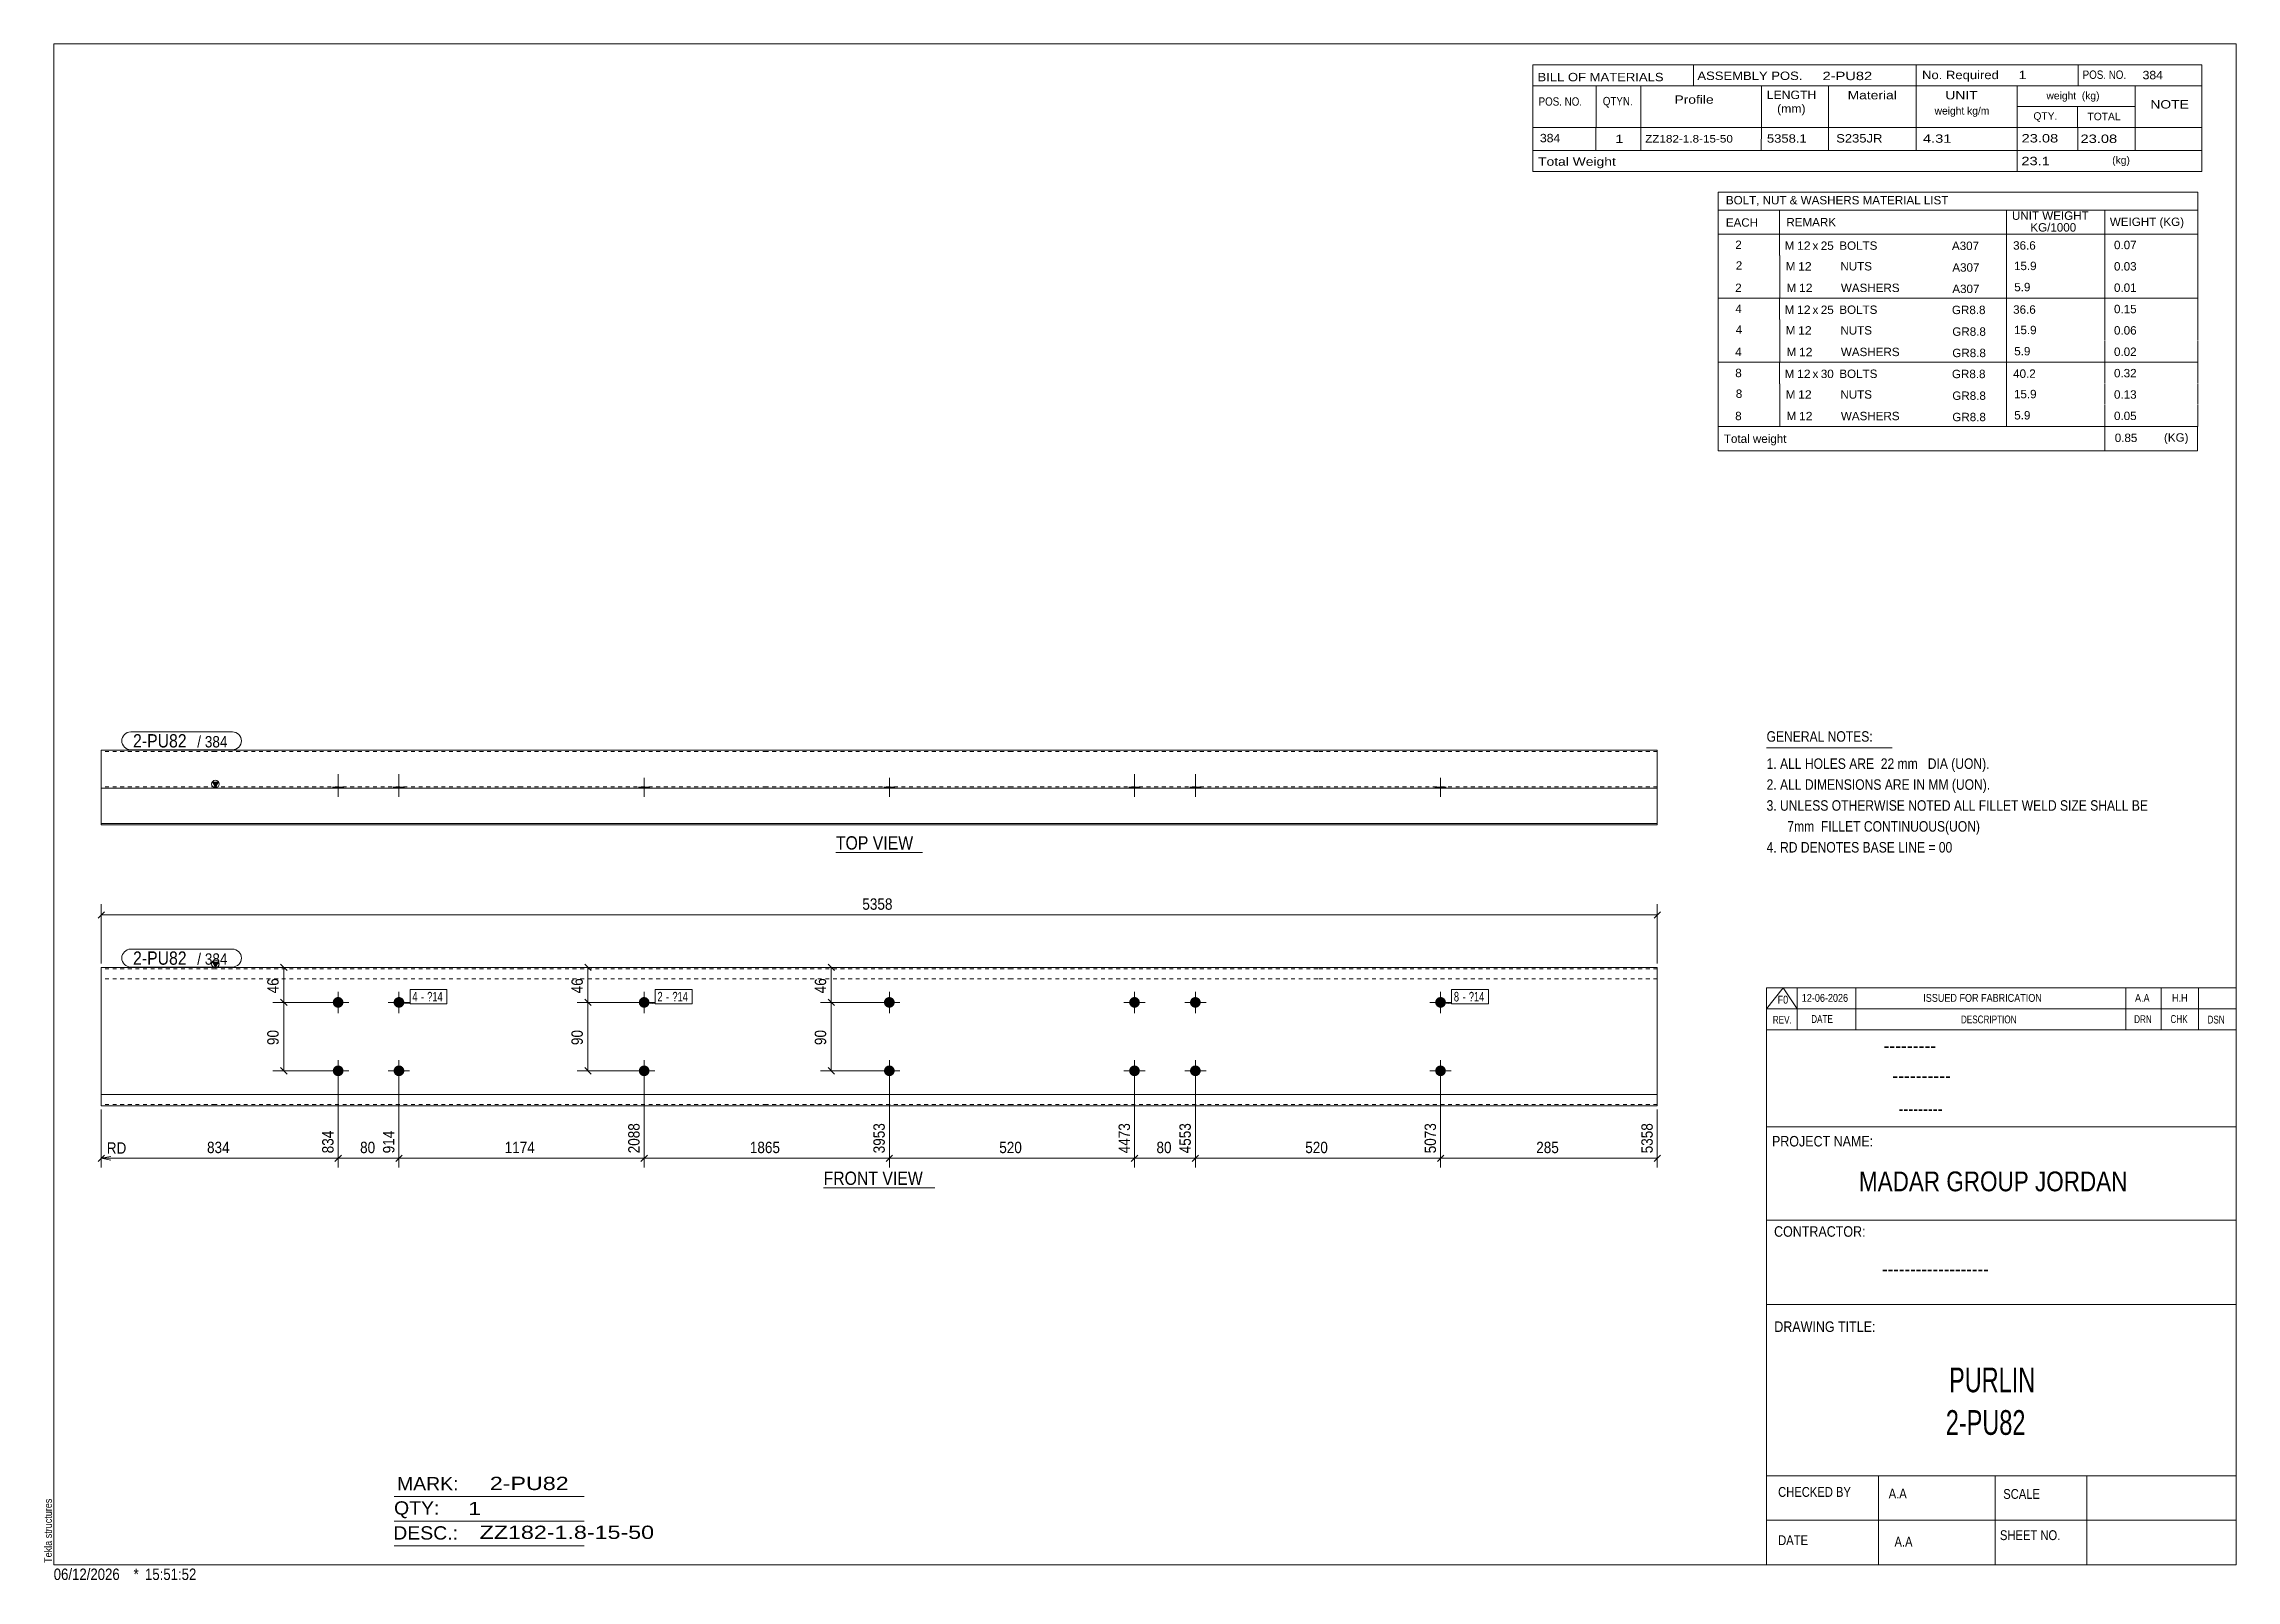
# Model space of a CAD drawing. Header units: millimetres. Extents: x 2 to 579, y 1 to 405.
import ezdxf

# ---------------------------------------------------------------- set-up
doc = ezdxf.new("R2010")
doc.units = ezdxf.units.MM
doc.linetypes.add('XKITLINE00', pattern=[0])
doc.linetypes.add('XKITLINE01', pattern=[4, 1, -1, 1, -1])
for name, color, linetype, lineweight in [('Bolt', 3, 'Continuous', 0), ('BoltMark', 7, 'Continuous', 0), ('Dimensions', 7, 'Continuous', 0), ('DrawingSheet', 5, 'Continuous', 0), ('OtherObjectType', 7, 'Continuous', 0), ('Part', 2, 'Continuous', 0), ('PartMark', 7, 'Continuous', 0)]:
    doc.layers.add(name, color=color, linetype=linetype, lineweight=lineweight)
doc.styles.add('@ARIAL_UNICODE_MS_BOLD', font='ARIAL.TTF')
doc.styles.add('ARIAL', font='ARIAL.TTF')
doc.styles.add('ARIAL_NARROW', font='ARIALN.TTF')
doc.styles.add('COMIC_SANS_MS_BOLD', font='COMICBD.TTF')
doc.styles.add('SWIS721_EX_BT', font='ARIAL.TTF')
doc.styles.add('SWISSE', font='ARIAL.TTF')

# ---------------------------------------------------------------- blocks, each defined once
blk = doc.blocks.new('*A1')
at = {"layer": 'Bolt'}
for points in [[(81.19, 152.88), (81.19, 152.84), (81.19, 152.81), (81.19, 152.77), (81.18, 152.74), (81.18, 152.7), (81.17, 152.67), (81.17, 152.64), (81.16, 152.6), (81.15, 152.57), (81.14, 152.54), (81.13, 152.5), (81.12, 152.47), (81.11, 152.44), (81.1, 152.41), (81.09, 152.37), (81.07, 152.34), (81.06, 152.31), (81.04, 152.28), (81.03, 152.25), (81.01, 152.22), (80.99, 152.19), (80.98, 152.16), (80.96, 152.13), (80.94, 152.1), (80.92, 152.08), (80.9, 152.05), (80.88, 152.02), (80.85, 152), (80.83, 151.97), (80.81, 151.94), (80.78, 151.92), (80.76, 151.9), (80.73, 151.87), (80.71, 151.85), (80.68, 151.83), (80.66, 151.81), (80.63, 151.79), (80.6, 151.77), (80.57, 151.75), (80.54, 151.73), (80.51, 151.71), (80.48, 151.69), (80.45, 151.68), (80.42, 151.66), (80.39, 151.64), (80.36, 151.63), (80.33, 151.62), (80.3, 151.6), (80.27, 151.59), (80.23, 151.58), (80.2, 151.57), (80.17, 151.56), (80.13, 151.55), (80.1, 151.54), (80.07, 151.54), (80.03, 151.53), (80, 151.53), (79.97, 151.52), (79.93, 151.52), (79.9, 151.51), (79.86, 151.51), (79.83, 151.51), (79.79, 151.51), (79.76, 151.51), (79.73, 151.51), (79.69, 151.51), (79.66, 151.52), (79.62, 151.52), (79.59, 151.53), (79.55, 151.53), (79.52, 151.54), (79.49, 151.54), (79.45, 151.55), (79.42, 151.56), (79.39, 151.57), (79.35, 151.58), (79.32, 151.59), (79.29, 151.6), (79.26, 151.62), (79.23, 151.63), (79.2, 151.64), (79.16, 151.66), (79.13, 151.68), (79.1, 151.69), (79.07, 151.71), (79.04, 151.73), (79.02, 151.75), (78.99, 151.77), (78.96, 151.79), (78.93, 151.81), (78.91, 151.83), (78.88, 151.85), (78.85, 151.87), (78.83, 151.9), (78.8, 151.92), (78.78, 151.94), (78.76, 151.97), (78.73, 152), (78.71, 152.02), (78.69, 152.05), (78.67, 152.08), (78.65, 152.1), (78.63, 152.13), (78.61, 152.16), (78.59, 152.19), (78.58, 152.22), (78.56, 152.25), (78.54, 152.28), (78.53, 152.31), (78.51, 152.34), (78.5, 152.37), (78.49, 152.41), (78.48, 152.44), (78.46, 152.47), (78.45, 152.5), (78.44, 152.54), (78.44, 152.57), (78.43, 152.6), (78.42, 152.64), (78.41, 152.67), (78.41, 152.7), (78.4, 152.74), (78.4, 152.77), (78.4, 152.81), (78.4, 152.84), (78.39, 152.88), (78.39, 152.91), (78.39, 152.94), (78.4, 152.98), (78.4, 153.01), (78.4, 153.05), (78.4, 153.08), (78.41, 153.12), (78.41, 153.15), (78.42, 153.18), (78.43, 153.22), (78.44, 153.25), (78.44, 153.28), (78.45, 153.32), (78.46, 153.35), (78.48, 153.38), (78.49, 153.41), (78.5, 153.45), (78.51, 153.48), (78.53, 153.51), (78.54, 153.54), (78.56, 153.57), (78.58, 153.6), (78.59, 153.63), (78.61, 153.66), (78.63, 153.69), (78.65, 153.72), (78.67, 153.74), (78.69, 153.77), (78.71, 153.8), (78.73, 153.82), (78.76, 153.85), (78.78, 153.88), (78.8, 153.9), (78.83, 153.92), (78.85, 153.95), (78.88, 153.97), (78.91, 153.99), (78.93, 154.01), (78.96, 154.03), (78.99, 154.05), (79.02, 154.07), (79.04, 154.09), (79.07, 154.11), (79.1, 154.13), (79.13, 154.14), (79.16, 154.16), (79.2, 154.18), (79.23, 154.19), (79.26, 154.2), (79.29, 154.22), (79.32, 154.23), (79.35, 154.24), (79.39, 154.25), (79.42, 154.26), (79.45, 154.27), (79.49, 154.28), (79.52, 154.28), (79.55, 154.29), (79.59, 154.29), (79.62, 154.3), (79.66, 154.3), (79.69, 154.31), (79.73, 154.31), (79.76, 154.31), (79.79, 154.31), (79.83, 154.31), (79.86, 154.31), (79.9, 154.31), (79.93, 154.3), (79.97, 154.3), (80, 154.29), (80.03, 154.29), (80.07, 154.28), (80.1, 154.28), (80.13, 154.27), (80.17, 154.26), (80.2, 154.25), (80.23, 154.24), (80.27, 154.23), (80.3, 154.22), (80.33, 154.2), (80.36, 154.19), (80.39, 154.18), (80.42, 154.16), (80.45, 154.14), (80.48, 154.13), (80.51, 154.11), (80.54, 154.09), (80.57, 154.07), (80.6, 154.05), (80.63, 154.03), (80.66, 154.01), (80.68, 153.99), (80.71, 153.97), (80.73, 153.95), (80.76, 153.92), (80.78, 153.9), (80.81, 153.88), (80.83, 153.85), (80.85, 153.82), (80.88, 153.8), (80.9, 153.77), (80.92, 153.74), (80.94, 153.72), (80.96, 153.69), (80.98, 153.66), (80.99, 153.63), (81.01, 153.6), (81.03, 153.57), (81.04, 153.54), (81.06, 153.51), (81.07, 153.48), (81.09, 153.45), (81.1, 153.41), (81.11, 153.38), (81.12, 153.35), (81.13, 153.32), (81.14, 153.28), (81.15, 153.25), (81.16, 153.22), (81.17, 153.18), (81.17, 153.15), (81.18, 153.12), (81.18, 153.08), (81.19, 153.05), (81.19, 153.01), (81.19, 152.98), (81.19, 152.94), (81.19, 152.91)], [(97.19, 152.88), (97.19, 152.84), (97.19, 152.81), (97.19, 152.77), (97.18, 152.74), (97.18, 152.7), (97.17, 152.67), (97.17, 152.64), (97.16, 152.6), (97.15, 152.57), (97.14, 152.54), (97.13, 152.5), (97.12, 152.47), (97.11, 152.44), (97.1, 152.41), (97.09, 152.37), (97.07, 152.34), (97.06, 152.31), (97.04, 152.28), (97.03, 152.25), (97.01, 152.22), (96.99, 152.19), (96.98, 152.16), (96.96, 152.13), (96.94, 152.1), (96.92, 152.08), (96.9, 152.05), (96.88, 152.02), (96.85, 152), (96.83, 151.97), (96.81, 151.94), (96.78, 151.92), (96.76, 151.9), (96.73, 151.87), (96.71, 151.85), (96.68, 151.83), (96.66, 151.81), (96.63, 151.79), (96.6, 151.77), (96.57, 151.75), (96.54, 151.73), (96.51, 151.71), (96.48, 151.69), (96.45, 151.68), (96.42, 151.66), (96.39, 151.64), (96.36, 151.63), (96.33, 151.62), (96.3, 151.6), (96.27, 151.59), (96.23, 151.58), (96.2, 151.57), (96.17, 151.56), (96.13, 151.55), (96.1, 151.54), (96.07, 151.54), (96.03, 151.53), (96, 151.53), (95.97, 151.52), (95.93, 151.52), (95.9, 151.51), (95.86, 151.51), (95.83, 151.51), (95.79, 151.51), (95.76, 151.51), (95.73, 151.51), (95.69, 151.51), (95.66, 151.52), (95.62, 151.52), (95.59, 151.53), (95.55, 151.53), (95.52, 151.54), (95.49, 151.54), (95.45, 151.55), (95.42, 151.56), (95.39, 151.57), (95.35, 151.58), (95.32, 151.59), (95.29, 151.6), (95.26, 151.62), (95.23, 151.63), (95.2, 151.64), (95.16, 151.66), (95.13, 151.68), (95.1, 151.69), (95.07, 151.71), (95.04, 151.73), (95.02, 151.75), (94.99, 151.77), (94.96, 151.79), (94.93, 151.81), (94.91, 151.83), (94.88, 151.85), (94.85, 151.87), (94.83, 151.9), (94.8, 151.92), (94.78, 151.94), (94.76, 151.97), (94.73, 152), (94.71, 152.02), (94.69, 152.05), (94.67, 152.08), (94.65, 152.1), (94.63, 152.13), (94.61, 152.16), (94.59, 152.19), (94.58, 152.22), (94.56, 152.25), (94.54, 152.28), (94.53, 152.31), (94.51, 152.34), (94.5, 152.37), (94.49, 152.41), (94.48, 152.44), (94.46, 152.47), (94.45, 152.5), (94.44, 152.54), (94.44, 152.57), (94.43, 152.6), (94.42, 152.64), (94.41, 152.67), (94.41, 152.7), (94.4, 152.74), (94.4, 152.77), (94.4, 152.81), (94.4, 152.84), (94.39, 152.88), (94.39, 152.91), (94.39, 152.94), (94.4, 152.98), (94.4, 153.01), (94.4, 153.05), (94.4, 153.08), (94.41, 153.12), (94.41, 153.15), (94.42, 153.18), (94.43, 153.22), (94.44, 153.25), (94.44, 153.28), (94.45, 153.32), (94.46, 153.35), (94.48, 153.38), (94.49, 153.41), (94.5, 153.45), (94.51, 153.48), (94.53, 153.51), (94.54, 153.54), (94.56, 153.57), (94.58, 153.6), (94.59, 153.63), (94.61, 153.66), (94.63, 153.69), (94.65, 153.72), (94.67, 153.74), (94.69, 153.77), (94.71, 153.8), (94.73, 153.82), (94.76, 153.85), (94.78, 153.88), (94.8, 153.9), (94.83, 153.92), (94.85, 153.95), (94.88, 153.97), (94.91, 153.99), (94.93, 154.01), (94.96, 154.03), (94.99, 154.05), (95.02, 154.07), (95.04, 154.09), (95.07, 154.11), (95.1, 154.13), (95.13, 154.14), (95.16, 154.16), (95.2, 154.18), (95.23, 154.19), (95.26, 154.2), (95.29, 154.22), (95.32, 154.23), (95.35, 154.24), (95.39, 154.25), (95.42, 154.26), (95.45, 154.27), (95.49, 154.28), (95.52, 154.28), (95.55, 154.29), (95.59, 154.29), (95.62, 154.3), (95.66, 154.3), (95.69, 154.31), (95.73, 154.31), (95.76, 154.31), (95.79, 154.31), (95.83, 154.31), (95.86, 154.31), (95.9, 154.31), (95.93, 154.3), (95.97, 154.3), (96, 154.29), (96.03, 154.29), (96.07, 154.28), (96.1, 154.28), (96.13, 154.27), (96.17, 154.26), (96.2, 154.25), (96.23, 154.24), (96.27, 154.23), (96.3, 154.22), (96.33, 154.2), (96.36, 154.19), (96.39, 154.18), (96.42, 154.16), (96.45, 154.14), (96.48, 154.13), (96.51, 154.11), (96.54, 154.09), (96.57, 154.07), (96.6, 154.05), (96.63, 154.03), (96.66, 154.01), (96.68, 153.99), (96.71, 153.97), (96.73, 153.95), (96.76, 153.92), (96.78, 153.9), (96.81, 153.88), (96.83, 153.85), (96.85, 153.82), (96.88, 153.8), (96.9, 153.77), (96.92, 153.74), (96.94, 153.72), (96.96, 153.69), (96.98, 153.66), (96.99, 153.63), (97.01, 153.6), (97.03, 153.57), (97.04, 153.54), (97.06, 153.51), (97.07, 153.48), (97.09, 153.45), (97.1, 153.41), (97.11, 153.38), (97.12, 153.35), (97.13, 153.32), (97.14, 153.28), (97.15, 153.25), (97.16, 153.22), (97.17, 153.18), (97.17, 153.15), (97.18, 153.12), (97.18, 153.08), (97.19, 153.05), (97.19, 153.01), (97.19, 152.98), (97.19, 152.94), (97.19, 152.91)], [(81.19, 134.88), (81.19, 134.84), (81.19, 134.81), (81.19, 134.77), (81.18, 134.74), (81.18, 134.7), (81.17, 134.67), (81.17, 134.64), (81.16, 134.6), (81.15, 134.57), (81.14, 134.54), (81.13, 134.5), (81.12, 134.47), (81.11, 134.44), (81.1, 134.41), (81.09, 134.37), (81.07, 134.34), (81.06, 134.31), (81.04, 134.28), (81.03, 134.25), (81.01, 134.22), (80.99, 134.19), (80.98, 134.16), (80.96, 134.13), (80.94, 134.1), (80.92, 134.08), (80.9, 134.05), (80.88, 134.02), (80.85, 134), (80.83, 133.97), (80.81, 133.94), (80.78, 133.92), (80.76, 133.9), (80.73, 133.87), (80.71, 133.85), (80.68, 133.83), (80.66, 133.81), (80.63, 133.79), (80.6, 133.77), (80.57, 133.75), (80.54, 133.73), (80.51, 133.71), (80.48, 133.69), (80.45, 133.68), (80.42, 133.66), (80.39, 133.64), (80.36, 133.63), (80.33, 133.62), (80.3, 133.6), (80.27, 133.59), (80.23, 133.58), (80.2, 133.57), (80.17, 133.56), (80.13, 133.55), (80.1, 133.54), (80.07, 133.54), (80.03, 133.53), (80, 133.53), (79.97, 133.52), (79.93, 133.52), (79.9, 133.51), (79.86, 133.51), (79.83, 133.51), (79.79, 133.51), (79.76, 133.51), (79.73, 133.51), (79.69, 133.51), (79.66, 133.52), (79.62, 133.52), (79.59, 133.53), (79.55, 133.53), (79.52, 133.54), (79.49, 133.54), (79.45, 133.55), (79.42, 133.56), (79.39, 133.57), (79.35, 133.58), (79.32, 133.59), (79.29, 133.6), (79.26, 133.62), (79.23, 133.63), (79.2, 133.64), (79.16, 133.66), (79.13, 133.68), (79.1, 133.69), (79.07, 133.71), (79.04, 133.73), (79.02, 133.75), (78.99, 133.77), (78.96, 133.79), (78.93, 133.81), (78.91, 133.83), (78.88, 133.85), (78.85, 133.87), (78.83, 133.9), (78.8, 133.92), (78.78, 133.94), (78.76, 133.97), (78.73, 134), (78.71, 134.02), (78.69, 134.05), (78.67, 134.08), (78.65, 134.1), (78.63, 134.13), (78.61, 134.16), (78.59, 134.19), (78.58, 134.22), (78.56, 134.25), (78.54, 134.28), (78.53, 134.31), (78.51, 134.34), (78.5, 134.37), (78.49, 134.41), (78.48, 134.44), (78.46, 134.47), (78.45, 134.5), (78.44, 134.54), (78.44, 134.57), (78.43, 134.6), (78.42, 134.64), (78.41, 134.67), (78.41, 134.7), (78.4, 134.74), (78.4, 134.77), (78.4, 134.81), (78.4, 134.84), (78.39, 134.88), (78.39, 134.91), (78.39, 134.94), (78.4, 134.98), (78.4, 135.01), (78.4, 135.05), (78.4, 135.08), (78.41, 135.12), (78.41, 135.15), (78.42, 135.18), (78.43, 135.22), (78.44, 135.25), (78.44, 135.28), (78.45, 135.32), (78.46, 135.35), (78.48, 135.38), (78.49, 135.41), (78.5, 135.45), (78.51, 135.48), (78.53, 135.51), (78.54, 135.54), (78.56, 135.57), (78.58, 135.6), (78.59, 135.63), (78.61, 135.66), (78.63, 135.69), (78.65, 135.72), (78.67, 135.74), (78.69, 135.77), (78.71, 135.8), (78.73, 135.82), (78.76, 135.85), (78.78, 135.88), (78.8, 135.9), (78.83, 135.92), (78.85, 135.95), (78.88, 135.97), (78.91, 135.99), (78.93, 136.01), (78.96, 136.03), (78.99, 136.05), (79.02, 136.07), (79.04, 136.09), (79.07, 136.11), (79.1, 136.13), (79.13, 136.14), (79.16, 136.16), (79.2, 136.18), (79.23, 136.19), (79.26, 136.2), (79.29, 136.22), (79.32, 136.23), (79.35, 136.24), (79.39, 136.25), (79.42, 136.26), (79.45, 136.27), (79.49, 136.28), (79.52, 136.28), (79.55, 136.29), (79.59, 136.29), (79.62, 136.3), (79.66, 136.3), (79.69, 136.31), (79.73, 136.31), (79.76, 136.31), (79.79, 136.31), (79.83, 136.31), (79.86, 136.31), (79.9, 136.31), (79.93, 136.3), (79.97, 136.3), (80, 136.29), (80.03, 136.29), (80.07, 136.28), (80.1, 136.28), (80.13, 136.27), (80.17, 136.26), (80.2, 136.25), (80.23, 136.24), (80.27, 136.23), (80.3, 136.22), (80.33, 136.2), (80.36, 136.19), (80.39, 136.18), (80.42, 136.16), (80.45, 136.14), (80.48, 136.13), (80.51, 136.11), (80.54, 136.09), (80.57, 136.07), (80.6, 136.05), (80.63, 136.03), (80.66, 136.01), (80.68, 135.99), (80.71, 135.97), (80.73, 135.95), (80.76, 135.92), (80.78, 135.9), (80.81, 135.88), (80.83, 135.85), (80.85, 135.82), (80.88, 135.8), (80.9, 135.77), (80.92, 135.74), (80.94, 135.72), (80.96, 135.69), (80.98, 135.66), (80.99, 135.63), (81.01, 135.6), (81.03, 135.57), (81.04, 135.54), (81.06, 135.51), (81.07, 135.48), (81.09, 135.45), (81.1, 135.41), (81.11, 135.38), (81.12, 135.35), (81.13, 135.32), (81.14, 135.28), (81.15, 135.25), (81.16, 135.22), (81.17, 135.18), (81.17, 135.15), (81.18, 135.12), (81.18, 135.08), (81.19, 135.05), (81.19, 135.01), (81.19, 134.98), (81.19, 134.94), (81.19, 134.91)], [(97.19, 134.88), (97.19, 134.84), (97.19, 134.81), (97.19, 134.77), (97.18, 134.74), (97.18, 134.7), (97.17, 134.67), (97.17, 134.64), (97.16, 134.6), (97.15, 134.57), (97.14, 134.54), (97.13, 134.5), (97.12, 134.47), (97.11, 134.44), (97.1, 134.41), (97.09, 134.37), (97.07, 134.34), (97.06, 134.31), (97.04, 134.28), (97.03, 134.25), (97.01, 134.22), (96.99, 134.19), (96.98, 134.16), (96.96, 134.13), (96.94, 134.1), (96.92, 134.08), (96.9, 134.05), (96.88, 134.02), (96.85, 134), (96.83, 133.97), (96.81, 133.94), (96.78, 133.92), (96.76, 133.9), (96.73, 133.87), (96.71, 133.85), (96.68, 133.83), (96.66, 133.81), (96.63, 133.79), (96.6, 133.77), (96.57, 133.75), (96.54, 133.73), (96.51, 133.71), (96.48, 133.69), (96.45, 133.68), (96.42, 133.66), (96.39, 133.64), (96.36, 133.63), (96.33, 133.62), (96.3, 133.6), (96.27, 133.59), (96.23, 133.58), (96.2, 133.57), (96.17, 133.56), (96.13, 133.55), (96.1, 133.54), (96.07, 133.54), (96.03, 133.53), (96, 133.53), (95.97, 133.52), (95.93, 133.52), (95.9, 133.51), (95.86, 133.51), (95.83, 133.51), (95.79, 133.51), (95.76, 133.51), (95.73, 133.51), (95.69, 133.51), (95.66, 133.52), (95.62, 133.52), (95.59, 133.53), (95.55, 133.53), (95.52, 133.54), (95.49, 133.54), (95.45, 133.55), (95.42, 133.56), (95.39, 133.57), (95.35, 133.58), (95.32, 133.59), (95.29, 133.6), (95.26, 133.62), (95.23, 133.63), (95.2, 133.64), (95.16, 133.66), (95.13, 133.68), (95.1, 133.69), (95.07, 133.71), (95.04, 133.73), (95.02, 133.75), (94.99, 133.77), (94.96, 133.79), (94.93, 133.81), (94.91, 133.83), (94.88, 133.85), (94.85, 133.87), (94.83, 133.9), (94.8, 133.92), (94.78, 133.94), (94.76, 133.97), (94.73, 134), (94.71, 134.02), (94.69, 134.05), (94.67, 134.08), (94.65, 134.1), (94.63, 134.13), (94.61, 134.16), (94.59, 134.19), (94.58, 134.22), (94.56, 134.25), (94.54, 134.28), (94.53, 134.31), (94.51, 134.34), (94.5, 134.37), (94.49, 134.41), (94.48, 134.44), (94.46, 134.47), (94.45, 134.5), (94.44, 134.54), (94.44, 134.57), (94.43, 134.6), (94.42, 134.64), (94.41, 134.67), (94.41, 134.7), (94.4, 134.74), (94.4, 134.77), (94.4, 134.81), (94.4, 134.84), (94.39, 134.88), (94.39, 134.91), (94.39, 134.94), (94.4, 134.98), (94.4, 135.01), (94.4, 135.05), (94.4, 135.08), (94.41, 135.12), (94.41, 135.15), (94.42, 135.18), (94.43, 135.22), (94.44, 135.25), (94.44, 135.28), (94.45, 135.32), (94.46, 135.35), (94.48, 135.38), (94.49, 135.41), (94.5, 135.45), (94.51, 135.48), (94.53, 135.51), (94.54, 135.54), (94.56, 135.57), (94.58, 135.6), (94.59, 135.63), (94.61, 135.66), (94.63, 135.69), (94.65, 135.72), (94.67, 135.74), (94.69, 135.77), (94.71, 135.8), (94.73, 135.82), (94.76, 135.85), (94.78, 135.88), (94.8, 135.9), (94.83, 135.92), (94.85, 135.95), (94.88, 135.97), (94.91, 135.99), (94.93, 136.01), (94.96, 136.03), (94.99, 136.05), (95.02, 136.07), (95.04, 136.09), (95.07, 136.11), (95.1, 136.13), (95.13, 136.14), (95.16, 136.16), (95.2, 136.18), (95.23, 136.19), (95.26, 136.2), (95.29, 136.22), (95.32, 136.23), (95.35, 136.24), (95.39, 136.25), (95.42, 136.26), (95.45, 136.27), (95.49, 136.28), (95.52, 136.28), (95.55, 136.29), (95.59, 136.29), (95.62, 136.3), (95.66, 136.3), (95.69, 136.31), (95.73, 136.31), (95.76, 136.31), (95.79, 136.31), (95.83, 136.31), (95.86, 136.31), (95.9, 136.31), (95.93, 136.3), (95.97, 136.3), (96, 136.29), (96.03, 136.29), (96.07, 136.28), (96.1, 136.28), (96.13, 136.27), (96.17, 136.26), (96.2, 136.25), (96.23, 136.24), (96.27, 136.23), (96.3, 136.22), (96.33, 136.2), (96.36, 136.19), (96.39, 136.18), (96.42, 136.16), (96.45, 136.14), (96.48, 136.13), (96.51, 136.11), (96.54, 136.09), (96.57, 136.07), (96.6, 136.05), (96.63, 136.03), (96.66, 136.01), (96.68, 135.99), (96.71, 135.97), (96.73, 135.95), (96.76, 135.92), (96.78, 135.9), (96.81, 135.88), (96.83, 135.85), (96.85, 135.82), (96.88, 135.8), (96.9, 135.77), (96.92, 135.74), (96.94, 135.72), (96.96, 135.69), (96.98, 135.66), (96.99, 135.63), (97.01, 135.6), (97.03, 135.57), (97.04, 135.54), (97.06, 135.51), (97.07, 135.48), (97.09, 135.45), (97.1, 135.41), (97.11, 135.38), (97.12, 135.35), (97.13, 135.32), (97.14, 135.28), (97.15, 135.25), (97.16, 135.22), (97.17, 135.18), (97.17, 135.15), (97.18, 135.12), (97.18, 135.08), (97.19, 135.05), (97.19, 135.01), (97.19, 134.98), (97.19, 134.94), (97.19, 134.91)]]:
    blk.add_hatch(color=3, dxfattribs=at).paths.add_polyline_path(points, flags=17)
at = {"layer": 'Bolt', "color": 3, "linetype": 'XKITLINE00', "lineweight": 0}
for p, q in [((79.79, 155.71), (79.79, 150.11)), ((95.79, 155.71), (95.79, 150.11)), ((82.59, 152.91), (76.99, 152.91)), ((98.59, 152.91), (92.99, 152.91)), ((82.59, 134.91), (76.99, 134.91)), ((79.79, 137.71), (79.79, 132.11)), ((98.59, 134.91), (92.99, 134.91)), ((95.79, 137.71), (95.79, 132.11))]:
    blk.add_line(p, q, dxfattribs=at)
blk = doc.blocks.new('*A2')
at = {"layer": 'Bolt'}
for points in [[(161.68, 152.88), (161.68, 152.84), (161.68, 152.81), (161.68, 152.77), (161.67, 152.74), (161.67, 152.7), (161.66, 152.67), (161.65, 152.64), (161.65, 152.6), (161.64, 152.57), (161.63, 152.54), (161.62, 152.5), (161.61, 152.47), (161.6, 152.44), (161.59, 152.41), (161.58, 152.37), (161.56, 152.34), (161.55, 152.31), (161.53, 152.28), (161.52, 152.25), (161.5, 152.22), (161.48, 152.19), (161.46, 152.16), (161.45, 152.13), (161.43, 152.1), (161.41, 152.08), (161.39, 152.05), (161.36, 152.02), (161.34, 152), (161.32, 151.97), (161.3, 151.94), (161.27, 151.92), (161.25, 151.9), (161.22, 151.87), (161.2, 151.85), (161.17, 151.83), (161.14, 151.81), (161.12, 151.79), (161.09, 151.77), (161.06, 151.75), (161.03, 151.73), (161, 151.71), (160.97, 151.69), (160.94, 151.68), (160.91, 151.66), (160.88, 151.64), (160.85, 151.63), (160.82, 151.62), (160.79, 151.6), (160.75, 151.59), (160.72, 151.58), (160.69, 151.57), (160.66, 151.56), (160.62, 151.55), (160.59, 151.54), (160.55, 151.54), (160.52, 151.53), (160.49, 151.53), (160.45, 151.52), (160.42, 151.52), (160.38, 151.51), (160.35, 151.51), (160.32, 151.51), (160.28, 151.51), (160.25, 151.51), (160.21, 151.51), (160.18, 151.51), (160.14, 151.52), (160.11, 151.52), (160.08, 151.53), (160.04, 151.53), (160.01, 151.54), (159.98, 151.54), (159.94, 151.55), (159.91, 151.56), (159.88, 151.57), (159.84, 151.58), (159.81, 151.59), (159.78, 151.6), (159.75, 151.62), (159.71, 151.63), (159.68, 151.64), (159.65, 151.66), (159.62, 151.68), (159.59, 151.69), (159.56, 151.71), (159.53, 151.73), (159.5, 151.75), (159.48, 151.77), (159.45, 151.79), (159.42, 151.81), (159.39, 151.83), (159.37, 151.85), (159.34, 151.87), (159.32, 151.9), (159.29, 151.92), (159.27, 151.94), (159.24, 151.97), (159.22, 152), (159.2, 152.02), (159.18, 152.05), (159.16, 152.08), (159.14, 152.1), (159.12, 152.13), (159.1, 152.16), (159.08, 152.19), (159.06, 152.22), (159.05, 152.25), (159.03, 152.28), (159.02, 152.31), (159, 152.34), (158.99, 152.37), (158.98, 152.41), (158.96, 152.44), (158.95, 152.47), (158.94, 152.5), (158.93, 152.54), (158.92, 152.57), (158.92, 152.6), (158.91, 152.64), (158.9, 152.67), (158.9, 152.7), (158.89, 152.74), (158.89, 152.77), (158.89, 152.81), (158.88, 152.84), (158.88, 152.88), (158.88, 152.91), (158.88, 152.94), (158.88, 152.98), (158.89, 153.01), (158.89, 153.05), (158.89, 153.08), (158.9, 153.12), (158.9, 153.15), (158.91, 153.18), (158.92, 153.22), (158.92, 153.25), (158.93, 153.28), (158.94, 153.32), (158.95, 153.35), (158.96, 153.38), (158.98, 153.41), (158.99, 153.45), (159, 153.48), (159.02, 153.51), (159.03, 153.54), (159.05, 153.57), (159.06, 153.6), (159.08, 153.63), (159.1, 153.66), (159.12, 153.69), (159.14, 153.72), (159.16, 153.74), (159.18, 153.77), (159.2, 153.8), (159.22, 153.82), (159.24, 153.85), (159.27, 153.88), (159.29, 153.9), (159.32, 153.92), (159.34, 153.95), (159.37, 153.97), (159.39, 153.99), (159.42, 154.01), (159.45, 154.03), (159.48, 154.05), (159.5, 154.07), (159.53, 154.09), (159.56, 154.11), (159.59, 154.13), (159.62, 154.14), (159.65, 154.16), (159.68, 154.18), (159.71, 154.19), (159.75, 154.2), (159.78, 154.22), (159.81, 154.23), (159.84, 154.24), (159.88, 154.25), (159.91, 154.26), (159.94, 154.27), (159.98, 154.28), (160.01, 154.28), (160.04, 154.29), (160.08, 154.29), (160.11, 154.3), (160.14, 154.3), (160.18, 154.31), (160.21, 154.31), (160.25, 154.31), (160.28, 154.31), (160.32, 154.31), (160.35, 154.31), (160.38, 154.31), (160.42, 154.3), (160.45, 154.3), (160.49, 154.29), (160.52, 154.29), (160.55, 154.28), (160.59, 154.28), (160.62, 154.27), (160.66, 154.26), (160.69, 154.25), (160.72, 154.24), (160.75, 154.23), (160.79, 154.22), (160.82, 154.2), (160.85, 154.19), (160.88, 154.18), (160.91, 154.16), (160.94, 154.14), (160.97, 154.13), (161, 154.11), (161.03, 154.09), (161.06, 154.07), (161.09, 154.05), (161.12, 154.03), (161.14, 154.01), (161.17, 153.99), (161.2, 153.97), (161.22, 153.95), (161.25, 153.92), (161.27, 153.9), (161.3, 153.88), (161.32, 153.85), (161.34, 153.82), (161.36, 153.8), (161.39, 153.77), (161.41, 153.74), (161.43, 153.72), (161.45, 153.69), (161.46, 153.66), (161.48, 153.63), (161.5, 153.6), (161.52, 153.57), (161.53, 153.54), (161.55, 153.51), (161.56, 153.48), (161.58, 153.45), (161.59, 153.41), (161.6, 153.38), (161.61, 153.35), (161.62, 153.32), (161.63, 153.28), (161.64, 153.25), (161.65, 153.22), (161.65, 153.18), (161.66, 153.15), (161.67, 153.12), (161.67, 153.08), (161.68, 153.05), (161.68, 153.01), (161.68, 152.98), (161.68, 152.94), (161.68, 152.91)], [(161.68, 134.88), (161.68, 134.84), (161.68, 134.81), (161.68, 134.77), (161.67, 134.74), (161.67, 134.7), (161.66, 134.67), (161.65, 134.64), (161.65, 134.6), (161.64, 134.57), (161.63, 134.54), (161.62, 134.5), (161.61, 134.47), (161.6, 134.44), (161.59, 134.41), (161.58, 134.37), (161.56, 134.34), (161.55, 134.31), (161.53, 134.28), (161.52, 134.25), (161.5, 134.22), (161.48, 134.19), (161.46, 134.16), (161.45, 134.13), (161.43, 134.1), (161.41, 134.08), (161.39, 134.05), (161.36, 134.02), (161.34, 134), (161.32, 133.97), (161.3, 133.94), (161.27, 133.92), (161.25, 133.9), (161.22, 133.87), (161.2, 133.85), (161.17, 133.83), (161.14, 133.81), (161.12, 133.79), (161.09, 133.77), (161.06, 133.75), (161.03, 133.73), (161, 133.71), (160.97, 133.69), (160.94, 133.68), (160.91, 133.66), (160.88, 133.64), (160.85, 133.63), (160.82, 133.62), (160.79, 133.6), (160.75, 133.59), (160.72, 133.58), (160.69, 133.57), (160.66, 133.56), (160.62, 133.55), (160.59, 133.54), (160.55, 133.54), (160.52, 133.53), (160.49, 133.53), (160.45, 133.52), (160.42, 133.52), (160.38, 133.51), (160.35, 133.51), (160.32, 133.51), (160.28, 133.51), (160.25, 133.51), (160.21, 133.51), (160.18, 133.51), (160.14, 133.52), (160.11, 133.52), (160.08, 133.53), (160.04, 133.53), (160.01, 133.54), (159.98, 133.54), (159.94, 133.55), (159.91, 133.56), (159.88, 133.57), (159.84, 133.58), (159.81, 133.59), (159.78, 133.6), (159.75, 133.62), (159.71, 133.63), (159.68, 133.64), (159.65, 133.66), (159.62, 133.68), (159.59, 133.69), (159.56, 133.71), (159.53, 133.73), (159.5, 133.75), (159.48, 133.77), (159.45, 133.79), (159.42, 133.81), (159.39, 133.83), (159.37, 133.85), (159.34, 133.87), (159.32, 133.9), (159.29, 133.92), (159.27, 133.94), (159.24, 133.97), (159.22, 134), (159.2, 134.02), (159.18, 134.05), (159.16, 134.08), (159.14, 134.1), (159.12, 134.13), (159.1, 134.16), (159.08, 134.19), (159.06, 134.22), (159.05, 134.25), (159.03, 134.28), (159.02, 134.31), (159, 134.34), (158.99, 134.37), (158.98, 134.41), (158.96, 134.44), (158.95, 134.47), (158.94, 134.5), (158.93, 134.54), (158.92, 134.57), (158.92, 134.6), (158.91, 134.64), (158.9, 134.67), (158.9, 134.7), (158.89, 134.74), (158.89, 134.77), (158.89, 134.81), (158.88, 134.84), (158.88, 134.88), (158.88, 134.91), (158.88, 134.94), (158.88, 134.98), (158.89, 135.01), (158.89, 135.05), (158.89, 135.08), (158.9, 135.12), (158.9, 135.15), (158.91, 135.18), (158.92, 135.22), (158.92, 135.25), (158.93, 135.28), (158.94, 135.32), (158.95, 135.35), (158.96, 135.38), (158.98, 135.41), (158.99, 135.45), (159, 135.48), (159.02, 135.51), (159.03, 135.54), (159.05, 135.57), (159.06, 135.6), (159.08, 135.63), (159.1, 135.66), (159.12, 135.69), (159.14, 135.72), (159.16, 135.74), (159.18, 135.77), (159.2, 135.8), (159.22, 135.82), (159.24, 135.85), (159.27, 135.88), (159.29, 135.9), (159.32, 135.92), (159.34, 135.95), (159.37, 135.97), (159.39, 135.99), (159.42, 136.01), (159.45, 136.03), (159.48, 136.05), (159.5, 136.07), (159.53, 136.09), (159.56, 136.11), (159.59, 136.13), (159.62, 136.14), (159.65, 136.16), (159.68, 136.18), (159.71, 136.19), (159.75, 136.2), (159.78, 136.22), (159.81, 136.23), (159.84, 136.24), (159.88, 136.25), (159.91, 136.26), (159.94, 136.27), (159.98, 136.28), (160.01, 136.28), (160.04, 136.29), (160.08, 136.29), (160.11, 136.3), (160.14, 136.3), (160.18, 136.31), (160.21, 136.31), (160.25, 136.31), (160.28, 136.31), (160.32, 136.31), (160.35, 136.31), (160.38, 136.31), (160.42, 136.3), (160.45, 136.3), (160.49, 136.29), (160.52, 136.29), (160.55, 136.28), (160.59, 136.28), (160.62, 136.27), (160.66, 136.26), (160.69, 136.25), (160.72, 136.24), (160.75, 136.23), (160.79, 136.22), (160.82, 136.2), (160.85, 136.19), (160.88, 136.18), (160.91, 136.16), (160.94, 136.14), (160.97, 136.13), (161, 136.11), (161.03, 136.09), (161.06, 136.07), (161.09, 136.05), (161.12, 136.03), (161.14, 136.01), (161.17, 135.99), (161.2, 135.97), (161.22, 135.95), (161.25, 135.92), (161.27, 135.9), (161.3, 135.88), (161.32, 135.85), (161.34, 135.82), (161.36, 135.8), (161.39, 135.77), (161.41, 135.74), (161.43, 135.72), (161.45, 135.69), (161.46, 135.66), (161.48, 135.63), (161.5, 135.6), (161.52, 135.57), (161.53, 135.54), (161.55, 135.51), (161.56, 135.48), (161.58, 135.45), (161.59, 135.41), (161.6, 135.38), (161.61, 135.35), (161.62, 135.32), (161.63, 135.28), (161.64, 135.25), (161.65, 135.22), (161.65, 135.18), (161.66, 135.15), (161.67, 135.12), (161.67, 135.08), (161.68, 135.05), (161.68, 135.01), (161.68, 134.98), (161.68, 134.94), (161.68, 134.91)]]:
    blk.add_hatch(color=3, dxfattribs=at).paths.add_polyline_path(points, flags=17)
at = {"layer": 'Bolt', "color": 3, "linetype": 'XKITLINE00', "lineweight": 0}
for p, q in [((160.28, 155.71), (160.28, 150.11)), ((163.08, 152.91), (157.48, 152.91)), ((163.08, 134.91), (157.48, 134.91)), ((160.28, 137.71), (160.28, 132.11))]:
    blk.add_line(p, q, dxfattribs=at)
blk = doc.blocks.new('*A3')
at = {"layer": 'Bolt'}
for points in [[(290.66, 152.88), (290.66, 152.84), (290.65, 152.81), (290.65, 152.77), (290.65, 152.74), (290.64, 152.7), (290.64, 152.67), (290.63, 152.64), (290.62, 152.6), (290.62, 152.57), (290.61, 152.54), (290.6, 152.5), (290.59, 152.47), (290.58, 152.44), (290.56, 152.41), (290.55, 152.37), (290.54, 152.34), (290.52, 152.31), (290.51, 152.28), (290.49, 152.25), (290.48, 152.22), (290.46, 152.19), (290.44, 152.16), (290.42, 152.13), (290.4, 152.1), (290.38, 152.08), (290.36, 152.05), (290.34, 152.02), (290.32, 152), (290.29, 151.97), (290.27, 151.94), (290.25, 151.92), (290.22, 151.9), (290.2, 151.87), (290.17, 151.85), (290.15, 151.83), (290.12, 151.81), (290.09, 151.79), (290.06, 151.77), (290.04, 151.75), (290.01, 151.73), (289.98, 151.71), (289.95, 151.69), (289.92, 151.68), (289.89, 151.66), (289.86, 151.64), (289.82, 151.63), (289.79, 151.62), (289.76, 151.6), (289.73, 151.59), (289.7, 151.58), (289.66, 151.57), (289.63, 151.56), (289.6, 151.55), (289.56, 151.54), (289.53, 151.54), (289.5, 151.53), (289.46, 151.53), (289.43, 151.52), (289.39, 151.52), (289.36, 151.51), (289.33, 151.51), (289.29, 151.51), (289.26, 151.51), (289.22, 151.51), (289.19, 151.51), (289.15, 151.51), (289.12, 151.52), (289.09, 151.52), (289.05, 151.53), (289.02, 151.53), (288.98, 151.54), (288.95, 151.54), (288.92, 151.55), (288.88, 151.56), (288.85, 151.57), (288.82, 151.58), (288.79, 151.59), (288.75, 151.6), (288.72, 151.62), (288.69, 151.63), (288.66, 151.64), (288.63, 151.66), (288.6, 151.68), (288.57, 151.69), (288.54, 151.71), (288.51, 151.73), (288.48, 151.75), (288.45, 151.77), (288.42, 151.79), (288.4, 151.81), (288.37, 151.83), (288.34, 151.85), (288.32, 151.87), (288.29, 151.9), (288.27, 151.92), (288.24, 151.94), (288.22, 151.97), (288.2, 152), (288.18, 152.02), (288.15, 152.05), (288.13, 152.08), (288.11, 152.1), (288.09, 152.13), (288.07, 152.16), (288.06, 152.19), (288.04, 152.22), (288.02, 152.25), (288.01, 152.28), (287.99, 152.31), (287.98, 152.34), (287.96, 152.37), (287.95, 152.41), (287.94, 152.44), (287.93, 152.47), (287.92, 152.5), (287.91, 152.54), (287.9, 152.57), (287.89, 152.6), (287.88, 152.64), (287.88, 152.67), (287.87, 152.7), (287.87, 152.74), (287.86, 152.77), (287.86, 152.81), (287.86, 152.84), (287.86, 152.88), (287.86, 152.91), (287.86, 152.94), (287.86, 152.98), (287.86, 153.01), (287.86, 153.05), (287.87, 153.08), (287.87, 153.12), (287.88, 153.15), (287.88, 153.18), (287.89, 153.22), (287.9, 153.25), (287.91, 153.28), (287.92, 153.32), (287.93, 153.35), (287.94, 153.38), (287.95, 153.41), (287.96, 153.45), (287.98, 153.48), (287.99, 153.51), (288.01, 153.54), (288.02, 153.57), (288.04, 153.6), (288.06, 153.63), (288.07, 153.66), (288.09, 153.69), (288.11, 153.72), (288.13, 153.74), (288.15, 153.77), (288.18, 153.8), (288.2, 153.82), (288.22, 153.85), (288.24, 153.88), (288.27, 153.9), (288.29, 153.92), (288.32, 153.95), (288.34, 153.97), (288.37, 153.99), (288.4, 154.01), (288.42, 154.03), (288.45, 154.05), (288.48, 154.07), (288.51, 154.09), (288.54, 154.11), (288.57, 154.13), (288.6, 154.14), (288.63, 154.16), (288.66, 154.18), (288.69, 154.19), (288.72, 154.2), (288.75, 154.22), (288.79, 154.23), (288.82, 154.24), (288.85, 154.25), (288.88, 154.26), (288.92, 154.27), (288.95, 154.28), (288.98, 154.28), (289.02, 154.29), (289.05, 154.29), (289.09, 154.3), (289.12, 154.3), (289.15, 154.31), (289.19, 154.31), (289.22, 154.31), (289.26, 154.31), (289.29, 154.31), (289.33, 154.31), (289.36, 154.31), (289.39, 154.3), (289.43, 154.3), (289.46, 154.29), (289.5, 154.29), (289.53, 154.28), (289.56, 154.28), (289.6, 154.27), (289.63, 154.26), (289.66, 154.25), (289.7, 154.24), (289.73, 154.23), (289.76, 154.22), (289.79, 154.2), (289.82, 154.19), (289.86, 154.18), (289.89, 154.16), (289.92, 154.14), (289.95, 154.13), (289.98, 154.11), (290.01, 154.09), (290.04, 154.07), (290.06, 154.05), (290.09, 154.03), (290.12, 154.01), (290.15, 153.99), (290.17, 153.97), (290.2, 153.95), (290.22, 153.92), (290.25, 153.9), (290.27, 153.88), (290.29, 153.85), (290.32, 153.82), (290.34, 153.8), (290.36, 153.77), (290.38, 153.74), (290.4, 153.72), (290.42, 153.69), (290.44, 153.66), (290.46, 153.63), (290.48, 153.6), (290.49, 153.57), (290.51, 153.54), (290.52, 153.51), (290.54, 153.48), (290.55, 153.45), (290.56, 153.41), (290.58, 153.38), (290.59, 153.35), (290.6, 153.32), (290.61, 153.28), (290.62, 153.25), (290.62, 153.22), (290.63, 153.18), (290.64, 153.15), (290.64, 153.12), (290.65, 153.08), (290.65, 153.05), (290.65, 153.01), (290.66, 152.98), (290.66, 152.94), (290.66, 152.91)], [(306.66, 152.88), (306.66, 152.84), (306.65, 152.81), (306.65, 152.77), (306.65, 152.74), (306.64, 152.7), (306.64, 152.67), (306.63, 152.64), (306.62, 152.6), (306.62, 152.57), (306.61, 152.54), (306.6, 152.5), (306.59, 152.47), (306.58, 152.44), (306.56, 152.41), (306.55, 152.37), (306.54, 152.34), (306.52, 152.31), (306.51, 152.28), (306.49, 152.25), (306.48, 152.22), (306.46, 152.19), (306.44, 152.16), (306.42, 152.13), (306.4, 152.1), (306.38, 152.08), (306.36, 152.05), (306.34, 152.02), (306.32, 152), (306.29, 151.97), (306.27, 151.94), (306.25, 151.92), (306.22, 151.9), (306.2, 151.87), (306.17, 151.85), (306.15, 151.83), (306.12, 151.81), (306.09, 151.79), (306.06, 151.77), (306.04, 151.75), (306.01, 151.73), (305.98, 151.71), (305.95, 151.69), (305.92, 151.68), (305.89, 151.66), (305.86, 151.64), (305.82, 151.63), (305.79, 151.62), (305.76, 151.6), (305.73, 151.59), (305.7, 151.58), (305.66, 151.57), (305.63, 151.56), (305.6, 151.55), (305.56, 151.54), (305.53, 151.54), (305.5, 151.53), (305.46, 151.53), (305.43, 151.52), (305.39, 151.52), (305.36, 151.51), (305.33, 151.51), (305.29, 151.51), (305.26, 151.51), (305.22, 151.51), (305.19, 151.51), (305.15, 151.51), (305.12, 151.52), (305.09, 151.52), (305.05, 151.53), (305.02, 151.53), (304.98, 151.54), (304.95, 151.54), (304.92, 151.55), (304.88, 151.56), (304.85, 151.57), (304.82, 151.58), (304.79, 151.59), (304.75, 151.6), (304.72, 151.62), (304.69, 151.63), (304.66, 151.64), (304.63, 151.66), (304.6, 151.68), (304.57, 151.69), (304.54, 151.71), (304.51, 151.73), (304.48, 151.75), (304.45, 151.77), (304.42, 151.79), (304.4, 151.81), (304.37, 151.83), (304.34, 151.85), (304.32, 151.87), (304.29, 151.9), (304.27, 151.92), (304.24, 151.94), (304.22, 151.97), (304.2, 152), (304.18, 152.02), (304.15, 152.05), (304.13, 152.08), (304.11, 152.1), (304.09, 152.13), (304.07, 152.16), (304.06, 152.19), (304.04, 152.22), (304.02, 152.25), (304.01, 152.28), (303.99, 152.31), (303.98, 152.34), (303.96, 152.37), (303.95, 152.41), (303.94, 152.44), (303.93, 152.47), (303.92, 152.5), (303.91, 152.54), (303.9, 152.57), (303.89, 152.6), (303.88, 152.64), (303.88, 152.67), (303.87, 152.7), (303.87, 152.74), (303.86, 152.77), (303.86, 152.81), (303.86, 152.84), (303.86, 152.88), (303.86, 152.91), (303.86, 152.94), (303.86, 152.98), (303.86, 153.01), (303.86, 153.05), (303.87, 153.08), (303.87, 153.12), (303.88, 153.15), (303.88, 153.18), (303.89, 153.22), (303.9, 153.25), (303.91, 153.28), (303.92, 153.32), (303.93, 153.35), (303.94, 153.38), (303.95, 153.41), (303.96, 153.45), (303.98, 153.48), (303.99, 153.51), (304.01, 153.54), (304.02, 153.57), (304.04, 153.6), (304.06, 153.63), (304.07, 153.66), (304.09, 153.69), (304.11, 153.72), (304.13, 153.74), (304.15, 153.77), (304.18, 153.8), (304.2, 153.82), (304.22, 153.85), (304.24, 153.88), (304.27, 153.9), (304.29, 153.92), (304.32, 153.95), (304.34, 153.97), (304.37, 153.99), (304.4, 154.01), (304.42, 154.03), (304.45, 154.05), (304.48, 154.07), (304.51, 154.09), (304.54, 154.11), (304.57, 154.13), (304.6, 154.14), (304.63, 154.16), (304.66, 154.18), (304.69, 154.19), (304.72, 154.2), (304.75, 154.22), (304.79, 154.23), (304.82, 154.24), (304.85, 154.25), (304.88, 154.26), (304.92, 154.27), (304.95, 154.28), (304.98, 154.28), (305.02, 154.29), (305.05, 154.29), (305.09, 154.3), (305.12, 154.3), (305.15, 154.31), (305.19, 154.31), (305.22, 154.31), (305.26, 154.31), (305.29, 154.31), (305.33, 154.31), (305.36, 154.31), (305.39, 154.3), (305.43, 154.3), (305.46, 154.29), (305.5, 154.29), (305.53, 154.28), (305.56, 154.28), (305.6, 154.27), (305.63, 154.26), (305.66, 154.25), (305.7, 154.24), (305.73, 154.23), (305.76, 154.22), (305.79, 154.2), (305.82, 154.19), (305.86, 154.18), (305.89, 154.16), (305.92, 154.14), (305.95, 154.13), (305.98, 154.11), (306.01, 154.09), (306.04, 154.07), (306.06, 154.05), (306.09, 154.03), (306.12, 154.01), (306.15, 153.99), (306.17, 153.97), (306.2, 153.95), (306.22, 153.92), (306.25, 153.9), (306.27, 153.88), (306.29, 153.85), (306.32, 153.82), (306.34, 153.8), (306.36, 153.77), (306.38, 153.74), (306.4, 153.72), (306.42, 153.69), (306.44, 153.66), (306.46, 153.63), (306.48, 153.6), (306.49, 153.57), (306.51, 153.54), (306.52, 153.51), (306.54, 153.48), (306.55, 153.45), (306.56, 153.41), (306.58, 153.38), (306.59, 153.35), (306.6, 153.32), (306.61, 153.28), (306.62, 153.25), (306.62, 153.22), (306.63, 153.18), (306.64, 153.15), (306.64, 153.12), (306.65, 153.08), (306.65, 153.05), (306.65, 153.01), (306.66, 152.98), (306.66, 152.94), (306.66, 152.91)], [(290.66, 134.88), (290.66, 134.84), (290.65, 134.81), (290.65, 134.77), (290.65, 134.74), (290.64, 134.7), (290.64, 134.67), (290.63, 134.64), (290.62, 134.6), (290.62, 134.57), (290.61, 134.54), (290.6, 134.5), (290.59, 134.47), (290.58, 134.44), (290.56, 134.41), (290.55, 134.37), (290.54, 134.34), (290.52, 134.31), (290.51, 134.28), (290.49, 134.25), (290.48, 134.22), (290.46, 134.19), (290.44, 134.16), (290.42, 134.13), (290.4, 134.1), (290.38, 134.08), (290.36, 134.05), (290.34, 134.02), (290.32, 134), (290.29, 133.97), (290.27, 133.94), (290.25, 133.92), (290.22, 133.9), (290.2, 133.87), (290.17, 133.85), (290.15, 133.83), (290.12, 133.81), (290.09, 133.79), (290.06, 133.77), (290.04, 133.75), (290.01, 133.73), (289.98, 133.71), (289.95, 133.69), (289.92, 133.68), (289.89, 133.66), (289.86, 133.64), (289.82, 133.63), (289.79, 133.62), (289.76, 133.6), (289.73, 133.59), (289.7, 133.58), (289.66, 133.57), (289.63, 133.56), (289.6, 133.55), (289.56, 133.54), (289.53, 133.54), (289.5, 133.53), (289.46, 133.53), (289.43, 133.52), (289.39, 133.52), (289.36, 133.51), (289.33, 133.51), (289.29, 133.51), (289.26, 133.51), (289.22, 133.51), (289.19, 133.51), (289.15, 133.51), (289.12, 133.52), (289.09, 133.52), (289.05, 133.53), (289.02, 133.53), (288.98, 133.54), (288.95, 133.54), (288.92, 133.55), (288.88, 133.56), (288.85, 133.57), (288.82, 133.58), (288.79, 133.59), (288.75, 133.6), (288.72, 133.62), (288.69, 133.63), (288.66, 133.64), (288.63, 133.66), (288.6, 133.68), (288.57, 133.69), (288.54, 133.71), (288.51, 133.73), (288.48, 133.75), (288.45, 133.77), (288.42, 133.79), (288.4, 133.81), (288.37, 133.83), (288.34, 133.85), (288.32, 133.87), (288.29, 133.9), (288.27, 133.92), (288.24, 133.94), (288.22, 133.97), (288.2, 134), (288.18, 134.02), (288.15, 134.05), (288.13, 134.08), (288.11, 134.1), (288.09, 134.13), (288.07, 134.16), (288.06, 134.19), (288.04, 134.22), (288.02, 134.25), (288.01, 134.28), (287.99, 134.31), (287.98, 134.34), (287.96, 134.37), (287.95, 134.41), (287.94, 134.44), (287.93, 134.47), (287.92, 134.5), (287.91, 134.54), (287.9, 134.57), (287.89, 134.6), (287.88, 134.64), (287.88, 134.67), (287.87, 134.7), (287.87, 134.74), (287.86, 134.77), (287.86, 134.81), (287.86, 134.84), (287.86, 134.88), (287.86, 134.91), (287.86, 134.94), (287.86, 134.98), (287.86, 135.01), (287.86, 135.05), (287.87, 135.08), (287.87, 135.12), (287.88, 135.15), (287.88, 135.18), (287.89, 135.22), (287.9, 135.25), (287.91, 135.28), (287.92, 135.32), (287.93, 135.35), (287.94, 135.38), (287.95, 135.41), (287.96, 135.45), (287.98, 135.48), (287.99, 135.51), (288.01, 135.54), (288.02, 135.57), (288.04, 135.6), (288.06, 135.63), (288.07, 135.66), (288.09, 135.69), (288.11, 135.72), (288.13, 135.74), (288.15, 135.77), (288.18, 135.8), (288.2, 135.82), (288.22, 135.85), (288.24, 135.88), (288.27, 135.9), (288.29, 135.92), (288.32, 135.95), (288.34, 135.97), (288.37, 135.99), (288.4, 136.01), (288.42, 136.03), (288.45, 136.05), (288.48, 136.07), (288.51, 136.09), (288.54, 136.11), (288.57, 136.13), (288.6, 136.14), (288.63, 136.16), (288.66, 136.18), (288.69, 136.19), (288.72, 136.2), (288.75, 136.22), (288.79, 136.23), (288.82, 136.24), (288.85, 136.25), (288.88, 136.26), (288.92, 136.27), (288.95, 136.28), (288.98, 136.28), (289.02, 136.29), (289.05, 136.29), (289.09, 136.3), (289.12, 136.3), (289.15, 136.31), (289.19, 136.31), (289.22, 136.31), (289.26, 136.31), (289.29, 136.31), (289.33, 136.31), (289.36, 136.31), (289.39, 136.3), (289.43, 136.3), (289.46, 136.29), (289.5, 136.29), (289.53, 136.28), (289.56, 136.28), (289.6, 136.27), (289.63, 136.26), (289.66, 136.25), (289.7, 136.24), (289.73, 136.23), (289.76, 136.22), (289.79, 136.2), (289.82, 136.19), (289.86, 136.18), (289.89, 136.16), (289.92, 136.14), (289.95, 136.13), (289.98, 136.11), (290.01, 136.09), (290.04, 136.07), (290.06, 136.05), (290.09, 136.03), (290.12, 136.01), (290.15, 135.99), (290.17, 135.97), (290.2, 135.95), (290.22, 135.92), (290.25, 135.9), (290.27, 135.88), (290.29, 135.85), (290.32, 135.82), (290.34, 135.8), (290.36, 135.77), (290.38, 135.74), (290.4, 135.72), (290.42, 135.69), (290.44, 135.66), (290.46, 135.63), (290.48, 135.6), (290.49, 135.57), (290.51, 135.54), (290.52, 135.51), (290.54, 135.48), (290.55, 135.45), (290.56, 135.41), (290.58, 135.38), (290.59, 135.35), (290.6, 135.32), (290.61, 135.28), (290.62, 135.25), (290.62, 135.22), (290.63, 135.18), (290.64, 135.15), (290.64, 135.12), (290.65, 135.08), (290.65, 135.05), (290.65, 135.01), (290.66, 134.98), (290.66, 134.94), (290.66, 134.91)], [(306.66, 134.88), (306.66, 134.84), (306.65, 134.81), (306.65, 134.77), (306.65, 134.74), (306.64, 134.7), (306.64, 134.67), (306.63, 134.64), (306.62, 134.6), (306.62, 134.57), (306.61, 134.54), (306.6, 134.5), (306.59, 134.47), (306.58, 134.44), (306.56, 134.41), (306.55, 134.37), (306.54, 134.34), (306.52, 134.31), (306.51, 134.28), (306.49, 134.25), (306.48, 134.22), (306.46, 134.19), (306.44, 134.16), (306.42, 134.13), (306.4, 134.1), (306.38, 134.08), (306.36, 134.05), (306.34, 134.02), (306.32, 134), (306.29, 133.97), (306.27, 133.94), (306.25, 133.92), (306.22, 133.9), (306.2, 133.87), (306.17, 133.85), (306.15, 133.83), (306.12, 133.81), (306.09, 133.79), (306.06, 133.77), (306.04, 133.75), (306.01, 133.73), (305.98, 133.71), (305.95, 133.69), (305.92, 133.68), (305.89, 133.66), (305.86, 133.64), (305.82, 133.63), (305.79, 133.62), (305.76, 133.6), (305.73, 133.59), (305.7, 133.58), (305.66, 133.57), (305.63, 133.56), (305.6, 133.55), (305.56, 133.54), (305.53, 133.54), (305.5, 133.53), (305.46, 133.53), (305.43, 133.52), (305.39, 133.52), (305.36, 133.51), (305.33, 133.51), (305.29, 133.51), (305.26, 133.51), (305.22, 133.51), (305.19, 133.51), (305.15, 133.51), (305.12, 133.52), (305.09, 133.52), (305.05, 133.53), (305.02, 133.53), (304.98, 133.54), (304.95, 133.54), (304.92, 133.55), (304.88, 133.56), (304.85, 133.57), (304.82, 133.58), (304.79, 133.59), (304.75, 133.6), (304.72, 133.62), (304.69, 133.63), (304.66, 133.64), (304.63, 133.66), (304.6, 133.68), (304.57, 133.69), (304.54, 133.71), (304.51, 133.73), (304.48, 133.75), (304.45, 133.77), (304.42, 133.79), (304.4, 133.81), (304.37, 133.83), (304.34, 133.85), (304.32, 133.87), (304.29, 133.9), (304.27, 133.92), (304.24, 133.94), (304.22, 133.97), (304.2, 134), (304.18, 134.02), (304.15, 134.05), (304.13, 134.08), (304.11, 134.1), (304.09, 134.13), (304.07, 134.16), (304.06, 134.19), (304.04, 134.22), (304.02, 134.25), (304.01, 134.28), (303.99, 134.31), (303.98, 134.34), (303.96, 134.37), (303.95, 134.41), (303.94, 134.44), (303.93, 134.47), (303.92, 134.5), (303.91, 134.54), (303.9, 134.57), (303.89, 134.6), (303.88, 134.64), (303.88, 134.67), (303.87, 134.7), (303.87, 134.74), (303.86, 134.77), (303.86, 134.81), (303.86, 134.84), (303.86, 134.88), (303.86, 134.91), (303.86, 134.94), (303.86, 134.98), (303.86, 135.01), (303.86, 135.05), (303.87, 135.08), (303.87, 135.12), (303.88, 135.15), (303.88, 135.18), (303.89, 135.22), (303.9, 135.25), (303.91, 135.28), (303.92, 135.32), (303.93, 135.35), (303.94, 135.38), (303.95, 135.41), (303.96, 135.45), (303.98, 135.48), (303.99, 135.51), (304.01, 135.54), (304.02, 135.57), (304.04, 135.6), (304.06, 135.63), (304.07, 135.66), (304.09, 135.69), (304.11, 135.72), (304.13, 135.74), (304.15, 135.77), (304.18, 135.8), (304.2, 135.82), (304.22, 135.85), (304.24, 135.88), (304.27, 135.9), (304.29, 135.92), (304.32, 135.95), (304.34, 135.97), (304.37, 135.99), (304.4, 136.01), (304.42, 136.03), (304.45, 136.05), (304.48, 136.07), (304.51, 136.09), (304.54, 136.11), (304.57, 136.13), (304.6, 136.14), (304.63, 136.16), (304.66, 136.18), (304.69, 136.19), (304.72, 136.2), (304.75, 136.22), (304.79, 136.23), (304.82, 136.24), (304.85, 136.25), (304.88, 136.26), (304.92, 136.27), (304.95, 136.28), (304.98, 136.28), (305.02, 136.29), (305.05, 136.29), (305.09, 136.3), (305.12, 136.3), (305.15, 136.31), (305.19, 136.31), (305.22, 136.31), (305.26, 136.31), (305.29, 136.31), (305.33, 136.31), (305.36, 136.31), (305.39, 136.3), (305.43, 136.3), (305.46, 136.29), (305.5, 136.29), (305.53, 136.28), (305.56, 136.28), (305.6, 136.27), (305.63, 136.26), (305.66, 136.25), (305.7, 136.24), (305.73, 136.23), (305.76, 136.22), (305.79, 136.2), (305.82, 136.19), (305.86, 136.18), (305.89, 136.16), (305.92, 136.14), (305.95, 136.13), (305.98, 136.11), (306.01, 136.09), (306.04, 136.07), (306.06, 136.05), (306.09, 136.03), (306.12, 136.01), (306.15, 135.99), (306.17, 135.97), (306.2, 135.95), (306.22, 135.92), (306.25, 135.9), (306.27, 135.88), (306.29, 135.85), (306.32, 135.82), (306.34, 135.8), (306.36, 135.77), (306.38, 135.74), (306.4, 135.72), (306.42, 135.69), (306.44, 135.66), (306.46, 135.63), (306.48, 135.6), (306.49, 135.57), (306.51, 135.54), (306.52, 135.51), (306.54, 135.48), (306.55, 135.45), (306.56, 135.41), (306.58, 135.38), (306.59, 135.35), (306.6, 135.32), (306.61, 135.28), (306.62, 135.25), (306.62, 135.22), (306.63, 135.18), (306.64, 135.15), (306.64, 135.12), (306.65, 135.08), (306.65, 135.05), (306.65, 135.01), (306.66, 134.98), (306.66, 134.94), (306.66, 134.91)]]:
    blk.add_hatch(color=3, dxfattribs=at).paths.add_polyline_path(points, flags=17)
at = {"layer": 'Bolt', "color": 3, "linetype": 'XKITLINE00', "lineweight": 0}
for p, q in [((289.26, 155.71), (289.26, 150.11)), ((305.26, 155.71), (305.26, 150.11)), ((292.06, 152.91), (286.46, 152.91)), ((308.06, 152.91), (302.46, 152.91)), ((292.06, 134.91), (286.46, 134.91)), ((289.26, 137.71), (289.26, 132.11)), ((308.06, 134.91), (302.46, 134.91)), ((305.26, 137.71), (305.26, 132.11))]:
    blk.add_line(p, q, dxfattribs=at)
blk = doc.blocks.new('*A4')
at = {"layer": 'Bolt'}
for points in [[(226.17, 152.88), (226.17, 152.84), (226.17, 152.81), (226.16, 152.77), (226.16, 152.74), (226.15, 152.7), (226.15, 152.67), (226.14, 152.64), (226.14, 152.6), (226.13, 152.57), (226.12, 152.54), (226.11, 152.5), (226.1, 152.47), (226.09, 152.44), (226.08, 152.41), (226.06, 152.37), (226.05, 152.34), (226.04, 152.31), (226.02, 152.28), (226, 152.25), (225.99, 152.22), (225.97, 152.19), (225.95, 152.16), (225.93, 152.13), (225.91, 152.1), (225.89, 152.08), (225.87, 152.05), (225.85, 152.02), (225.83, 152), (225.81, 151.97), (225.78, 151.94), (225.76, 151.92), (225.74, 151.9), (225.71, 151.87), (225.68, 151.85), (225.66, 151.83), (225.63, 151.81), (225.6, 151.79), (225.58, 151.77), (225.55, 151.75), (225.52, 151.73), (225.49, 151.71), (225.46, 151.69), (225.43, 151.68), (225.4, 151.66), (225.37, 151.64), (225.34, 151.63), (225.31, 151.62), (225.27, 151.6), (225.24, 151.59), (225.21, 151.58), (225.18, 151.57), (225.14, 151.56), (225.11, 151.55), (225.08, 151.54), (225.04, 151.54), (225.01, 151.53), (224.98, 151.53), (224.94, 151.52), (224.91, 151.52), (224.87, 151.51), (224.84, 151.51), (224.8, 151.51), (224.77, 151.51), (224.74, 151.51), (224.7, 151.51), (224.67, 151.51), (224.63, 151.52), (224.6, 151.52), (224.56, 151.53), (224.53, 151.53), (224.5, 151.54), (224.46, 151.54), (224.43, 151.55), (224.4, 151.56), (224.36, 151.57), (224.33, 151.58), (224.3, 151.59), (224.27, 151.6), (224.23, 151.62), (224.2, 151.63), (224.17, 151.64), (224.14, 151.66), (224.11, 151.68), (224.08, 151.69), (224.05, 151.71), (224.02, 151.73), (223.99, 151.75), (223.96, 151.77), (223.94, 151.79), (223.91, 151.81), (223.88, 151.83), (223.86, 151.85), (223.83, 151.87), (223.8, 151.9), (223.78, 151.92), (223.76, 151.94), (223.73, 151.97), (223.71, 152), (223.69, 152.02), (223.67, 152.05), (223.65, 152.08), (223.63, 152.1), (223.61, 152.13), (223.59, 152.16), (223.57, 152.19), (223.55, 152.22), (223.53, 152.25), (223.52, 152.28), (223.5, 152.31), (223.49, 152.34), (223.48, 152.37), (223.46, 152.41), (223.45, 152.44), (223.44, 152.47), (223.43, 152.5), (223.42, 152.54), (223.41, 152.57), (223.4, 152.6), (223.4, 152.64), (223.39, 152.67), (223.38, 152.7), (223.38, 152.74), (223.38, 152.77), (223.37, 152.81), (223.37, 152.84), (223.37, 152.88), (223.37, 152.91), (223.37, 152.94), (223.37, 152.98), (223.37, 153.01), (223.38, 153.05), (223.38, 153.08), (223.38, 153.12), (223.39, 153.15), (223.4, 153.18), (223.4, 153.22), (223.41, 153.25), (223.42, 153.28), (223.43, 153.32), (223.44, 153.35), (223.45, 153.38), (223.46, 153.41), (223.48, 153.45), (223.49, 153.48), (223.5, 153.51), (223.52, 153.54), (223.53, 153.57), (223.55, 153.6), (223.57, 153.63), (223.59, 153.66), (223.61, 153.69), (223.63, 153.72), (223.65, 153.74), (223.67, 153.77), (223.69, 153.8), (223.71, 153.82), (223.73, 153.85), (223.76, 153.88), (223.78, 153.9), (223.8, 153.92), (223.83, 153.95), (223.86, 153.97), (223.88, 153.99), (223.91, 154.01), (223.94, 154.03), (223.96, 154.05), (223.99, 154.07), (224.02, 154.09), (224.05, 154.11), (224.08, 154.13), (224.11, 154.14), (224.14, 154.16), (224.17, 154.18), (224.2, 154.19), (224.23, 154.2), (224.27, 154.22), (224.3, 154.23), (224.33, 154.24), (224.36, 154.25), (224.4, 154.26), (224.43, 154.27), (224.46, 154.28), (224.5, 154.28), (224.53, 154.29), (224.56, 154.29), (224.6, 154.3), (224.63, 154.3), (224.67, 154.31), (224.7, 154.31), (224.74, 154.31), (224.77, 154.31), (224.8, 154.31), (224.84, 154.31), (224.87, 154.31), (224.91, 154.3), (224.94, 154.3), (224.98, 154.29), (225.01, 154.29), (225.04, 154.28), (225.08, 154.28), (225.11, 154.27), (225.14, 154.26), (225.18, 154.25), (225.21, 154.24), (225.24, 154.23), (225.27, 154.22), (225.31, 154.2), (225.34, 154.19), (225.37, 154.18), (225.4, 154.16), (225.43, 154.14), (225.46, 154.13), (225.49, 154.11), (225.52, 154.09), (225.55, 154.07), (225.58, 154.05), (225.6, 154.03), (225.63, 154.01), (225.66, 153.99), (225.68, 153.97), (225.71, 153.95), (225.74, 153.92), (225.76, 153.9), (225.78, 153.88), (225.81, 153.85), (225.83, 153.82), (225.85, 153.8), (225.87, 153.77), (225.89, 153.74), (225.91, 153.72), (225.93, 153.69), (225.95, 153.66), (225.97, 153.63), (225.99, 153.6), (226, 153.57), (226.02, 153.54), (226.04, 153.51), (226.05, 153.48), (226.06, 153.45), (226.08, 153.41), (226.09, 153.38), (226.1, 153.35), (226.11, 153.32), (226.12, 153.28), (226.13, 153.25), (226.14, 153.22), (226.14, 153.18), (226.15, 153.15), (226.15, 153.12), (226.16, 153.08), (226.16, 153.05), (226.17, 153.01), (226.17, 152.98), (226.17, 152.94), (226.17, 152.91)], [(371.14, 152.88), (371.14, 152.84), (371.14, 152.81), (371.14, 152.77), (371.13, 152.74), (371.13, 152.7), (371.12, 152.67), (371.12, 152.64), (371.11, 152.6), (371.1, 152.57), (371.09, 152.54), (371.09, 152.5), (371.07, 152.47), (371.06, 152.44), (371.05, 152.41), (371.04, 152.37), (371.03, 152.34), (371.01, 152.31), (371, 152.28), (370.98, 152.25), (370.96, 152.22), (370.95, 152.19), (370.93, 152.16), (370.91, 152.13), (370.89, 152.1), (370.87, 152.08), (370.85, 152.05), (370.83, 152.02), (370.81, 152), (370.78, 151.97), (370.76, 151.94), (370.74, 151.92), (370.71, 151.9), (370.69, 151.87), (370.66, 151.85), (370.63, 151.83), (370.61, 151.81), (370.58, 151.79), (370.55, 151.77), (370.52, 151.75), (370.49, 151.73), (370.47, 151.71), (370.44, 151.69), (370.41, 151.68), (370.37, 151.66), (370.34, 151.64), (370.31, 151.63), (370.28, 151.62), (370.25, 151.6), (370.22, 151.59), (370.18, 151.58), (370.15, 151.57), (370.12, 151.56), (370.09, 151.55), (370.05, 151.54), (370.02, 151.54), (369.98, 151.53), (369.95, 151.53), (369.92, 151.52), (369.88, 151.52), (369.85, 151.51), (369.81, 151.51), (369.78, 151.51), (369.75, 151.51), (369.71, 151.51), (369.68, 151.51), (369.64, 151.51), (369.61, 151.52), (369.57, 151.52), (369.54, 151.53), (369.51, 151.53), (369.47, 151.54), (369.44, 151.54), (369.41, 151.55), (369.37, 151.56), (369.34, 151.57), (369.31, 151.58), (369.27, 151.59), (369.24, 151.6), (369.21, 151.62), (369.18, 151.63), (369.15, 151.64), (369.12, 151.66), (369.09, 151.68), (369.06, 151.69), (369.03, 151.71), (369, 151.73), (368.97, 151.75), (368.94, 151.77), (368.91, 151.79), (368.88, 151.81), (368.86, 151.83), (368.83, 151.85), (368.81, 151.87), (368.78, 151.9), (368.76, 151.92), (368.73, 151.94), (368.71, 151.97), (368.69, 152), (368.66, 152.02), (368.64, 152.05), (368.62, 152.08), (368.6, 152.1), (368.58, 152.13), (368.56, 152.16), (368.54, 152.19), (368.53, 152.22), (368.51, 152.25), (368.49, 152.28), (368.48, 152.31), (368.47, 152.34), (368.45, 152.37), (368.44, 152.41), (368.43, 152.44), (368.42, 152.47), (368.41, 152.5), (368.4, 152.54), (368.39, 152.57), (368.38, 152.6), (368.37, 152.64), (368.37, 152.67), (368.36, 152.7), (368.36, 152.74), (368.35, 152.77), (368.35, 152.81), (368.35, 152.84), (368.35, 152.88), (368.35, 152.91), (368.35, 152.94), (368.35, 152.98), (368.35, 153.01), (368.35, 153.05), (368.36, 153.08), (368.36, 153.12), (368.37, 153.15), (368.37, 153.18), (368.38, 153.22), (368.39, 153.25), (368.4, 153.28), (368.41, 153.32), (368.42, 153.35), (368.43, 153.38), (368.44, 153.41), (368.45, 153.45), (368.47, 153.48), (368.48, 153.51), (368.49, 153.54), (368.51, 153.57), (368.53, 153.6), (368.54, 153.63), (368.56, 153.66), (368.58, 153.69), (368.6, 153.72), (368.62, 153.74), (368.64, 153.77), (368.66, 153.8), (368.69, 153.82), (368.71, 153.85), (368.73, 153.88), (368.76, 153.9), (368.78, 153.92), (368.81, 153.95), (368.83, 153.97), (368.86, 153.99), (368.88, 154.01), (368.91, 154.03), (368.94, 154.05), (368.97, 154.07), (369, 154.09), (369.03, 154.11), (369.06, 154.13), (369.09, 154.14), (369.12, 154.16), (369.15, 154.18), (369.18, 154.19), (369.21, 154.2), (369.24, 154.22), (369.27, 154.23), (369.31, 154.24), (369.34, 154.25), (369.37, 154.26), (369.41, 154.27), (369.44, 154.28), (369.47, 154.28), (369.51, 154.29), (369.54, 154.29), (369.57, 154.3), (369.61, 154.3), (369.64, 154.31), (369.68, 154.31), (369.71, 154.31), (369.75, 154.31), (369.78, 154.31), (369.81, 154.31), (369.85, 154.31), (369.88, 154.3), (369.92, 154.3), (369.95, 154.29), (369.98, 154.29), (370.02, 154.28), (370.05, 154.28), (370.09, 154.27), (370.12, 154.26), (370.15, 154.25), (370.18, 154.24), (370.22, 154.23), (370.25, 154.22), (370.28, 154.2), (370.31, 154.19), (370.34, 154.18), (370.37, 154.16), (370.41, 154.14), (370.44, 154.13), (370.47, 154.11), (370.49, 154.09), (370.52, 154.07), (370.55, 154.05), (370.58, 154.03), (370.61, 154.01), (370.63, 153.99), (370.66, 153.97), (370.69, 153.95), (370.71, 153.92), (370.74, 153.9), (370.76, 153.88), (370.78, 153.85), (370.81, 153.82), (370.83, 153.8), (370.85, 153.77), (370.87, 153.74), (370.89, 153.72), (370.91, 153.69), (370.93, 153.66), (370.95, 153.63), (370.96, 153.6), (370.98, 153.57), (371, 153.54), (371.01, 153.51), (371.03, 153.48), (371.04, 153.45), (371.05, 153.41), (371.06, 153.38), (371.07, 153.35), (371.09, 153.32), (371.09, 153.28), (371.1, 153.25), (371.11, 153.22), (371.12, 153.18), (371.12, 153.15), (371.13, 153.12), (371.13, 153.08), (371.14, 153.05), (371.14, 153.01), (371.14, 152.98), (371.14, 152.94), (371.15, 152.91)], [(226.17, 134.88), (226.17, 134.84), (226.17, 134.81), (226.16, 134.77), (226.16, 134.74), (226.15, 134.7), (226.15, 134.67), (226.14, 134.64), (226.14, 134.6), (226.13, 134.57), (226.12, 134.54), (226.11, 134.5), (226.1, 134.47), (226.09, 134.44), (226.08, 134.41), (226.06, 134.37), (226.05, 134.34), (226.04, 134.31), (226.02, 134.28), (226, 134.25), (225.99, 134.22), (225.97, 134.19), (225.95, 134.16), (225.93, 134.13), (225.91, 134.1), (225.89, 134.08), (225.87, 134.05), (225.85, 134.02), (225.83, 134), (225.81, 133.97), (225.78, 133.94), (225.76, 133.92), (225.74, 133.9), (225.71, 133.87), (225.68, 133.85), (225.66, 133.83), (225.63, 133.81), (225.6, 133.79), (225.58, 133.77), (225.55, 133.75), (225.52, 133.73), (225.49, 133.71), (225.46, 133.69), (225.43, 133.68), (225.4, 133.66), (225.37, 133.64), (225.34, 133.63), (225.31, 133.62), (225.27, 133.6), (225.24, 133.59), (225.21, 133.58), (225.18, 133.57), (225.14, 133.56), (225.11, 133.55), (225.08, 133.54), (225.04, 133.54), (225.01, 133.53), (224.98, 133.53), (224.94, 133.52), (224.91, 133.52), (224.87, 133.51), (224.84, 133.51), (224.8, 133.51), (224.77, 133.51), (224.74, 133.51), (224.7, 133.51), (224.67, 133.51), (224.63, 133.52), (224.6, 133.52), (224.56, 133.53), (224.53, 133.53), (224.5, 133.54), (224.46, 133.54), (224.43, 133.55), (224.4, 133.56), (224.36, 133.57), (224.33, 133.58), (224.3, 133.59), (224.27, 133.6), (224.23, 133.62), (224.2, 133.63), (224.17, 133.64), (224.14, 133.66), (224.11, 133.68), (224.08, 133.69), (224.05, 133.71), (224.02, 133.73), (223.99, 133.75), (223.96, 133.77), (223.94, 133.79), (223.91, 133.81), (223.88, 133.83), (223.86, 133.85), (223.83, 133.87), (223.8, 133.9), (223.78, 133.92), (223.76, 133.94), (223.73, 133.97), (223.71, 134), (223.69, 134.02), (223.67, 134.05), (223.65, 134.08), (223.63, 134.1), (223.61, 134.13), (223.59, 134.16), (223.57, 134.19), (223.55, 134.22), (223.53, 134.25), (223.52, 134.28), (223.5, 134.31), (223.49, 134.34), (223.48, 134.37), (223.46, 134.41), (223.45, 134.44), (223.44, 134.47), (223.43, 134.5), (223.42, 134.54), (223.41, 134.57), (223.4, 134.6), (223.4, 134.64), (223.39, 134.67), (223.38, 134.7), (223.38, 134.74), (223.38, 134.77), (223.37, 134.81), (223.37, 134.84), (223.37, 134.88), (223.37, 134.91), (223.37, 134.94), (223.37, 134.98), (223.37, 135.01), (223.38, 135.05), (223.38, 135.08), (223.38, 135.12), (223.39, 135.15), (223.4, 135.18), (223.4, 135.22), (223.41, 135.25), (223.42, 135.28), (223.43, 135.32), (223.44, 135.35), (223.45, 135.38), (223.46, 135.41), (223.48, 135.45), (223.49, 135.48), (223.5, 135.51), (223.52, 135.54), (223.53, 135.57), (223.55, 135.6), (223.57, 135.63), (223.59, 135.66), (223.61, 135.69), (223.63, 135.72), (223.65, 135.74), (223.67, 135.77), (223.69, 135.8), (223.71, 135.82), (223.73, 135.85), (223.76, 135.88), (223.78, 135.9), (223.8, 135.92), (223.83, 135.95), (223.86, 135.97), (223.88, 135.99), (223.91, 136.01), (223.94, 136.03), (223.96, 136.05), (223.99, 136.07), (224.02, 136.09), (224.05, 136.11), (224.08, 136.13), (224.11, 136.14), (224.14, 136.16), (224.17, 136.18), (224.2, 136.19), (224.23, 136.2), (224.27, 136.22), (224.3, 136.23), (224.33, 136.24), (224.36, 136.25), (224.4, 136.26), (224.43, 136.27), (224.46, 136.28), (224.5, 136.28), (224.53, 136.29), (224.56, 136.29), (224.6, 136.3), (224.63, 136.3), (224.67, 136.31), (224.7, 136.31), (224.74, 136.31), (224.77, 136.31), (224.8, 136.31), (224.84, 136.31), (224.87, 136.31), (224.91, 136.3), (224.94, 136.3), (224.98, 136.29), (225.01, 136.29), (225.04, 136.28), (225.08, 136.28), (225.11, 136.27), (225.14, 136.26), (225.18, 136.25), (225.21, 136.24), (225.24, 136.23), (225.27, 136.22), (225.31, 136.2), (225.34, 136.19), (225.37, 136.18), (225.4, 136.16), (225.43, 136.14), (225.46, 136.13), (225.49, 136.11), (225.52, 136.09), (225.55, 136.07), (225.58, 136.05), (225.6, 136.03), (225.63, 136.01), (225.66, 135.99), (225.68, 135.97), (225.71, 135.95), (225.74, 135.92), (225.76, 135.9), (225.78, 135.88), (225.81, 135.85), (225.83, 135.82), (225.85, 135.8), (225.87, 135.77), (225.89, 135.74), (225.91, 135.72), (225.93, 135.69), (225.95, 135.66), (225.97, 135.63), (225.99, 135.6), (226, 135.57), (226.02, 135.54), (226.04, 135.51), (226.05, 135.48), (226.06, 135.45), (226.08, 135.41), (226.09, 135.38), (226.1, 135.35), (226.11, 135.32), (226.12, 135.28), (226.13, 135.25), (226.14, 135.22), (226.14, 135.18), (226.15, 135.15), (226.15, 135.12), (226.16, 135.08), (226.16, 135.05), (226.17, 135.01), (226.17, 134.98), (226.17, 134.94), (226.17, 134.91)], [(371.14, 134.88), (371.14, 134.84), (371.14, 134.81), (371.14, 134.77), (371.13, 134.74), (371.13, 134.7), (371.12, 134.67), (371.12, 134.64), (371.11, 134.6), (371.1, 134.57), (371.09, 134.54), (371.09, 134.5), (371.07, 134.47), (371.06, 134.44), (371.05, 134.41), (371.04, 134.37), (371.03, 134.34), (371.01, 134.31), (371, 134.28), (370.98, 134.25), (370.96, 134.22), (370.95, 134.19), (370.93, 134.16), (370.91, 134.13), (370.89, 134.1), (370.87, 134.08), (370.85, 134.05), (370.83, 134.02), (370.81, 134), (370.78, 133.97), (370.76, 133.94), (370.74, 133.92), (370.71, 133.9), (370.69, 133.87), (370.66, 133.85), (370.63, 133.83), (370.61, 133.81), (370.58, 133.79), (370.55, 133.77), (370.52, 133.75), (370.49, 133.73), (370.47, 133.71), (370.44, 133.69), (370.41, 133.68), (370.37, 133.66), (370.34, 133.64), (370.31, 133.63), (370.28, 133.62), (370.25, 133.6), (370.22, 133.59), (370.18, 133.58), (370.15, 133.57), (370.12, 133.56), (370.09, 133.55), (370.05, 133.54), (370.02, 133.54), (369.98, 133.53), (369.95, 133.53), (369.92, 133.52), (369.88, 133.52), (369.85, 133.51), (369.81, 133.51), (369.78, 133.51), (369.75, 133.51), (369.71, 133.51), (369.68, 133.51), (369.64, 133.51), (369.61, 133.52), (369.57, 133.52), (369.54, 133.53), (369.51, 133.53), (369.47, 133.54), (369.44, 133.54), (369.41, 133.55), (369.37, 133.56), (369.34, 133.57), (369.31, 133.58), (369.27, 133.59), (369.24, 133.6), (369.21, 133.62), (369.18, 133.63), (369.15, 133.64), (369.12, 133.66), (369.09, 133.68), (369.06, 133.69), (369.03, 133.71), (369, 133.73), (368.97, 133.75), (368.94, 133.77), (368.91, 133.79), (368.88, 133.81), (368.86, 133.83), (368.83, 133.85), (368.81, 133.87), (368.78, 133.9), (368.76, 133.92), (368.73, 133.94), (368.71, 133.97), (368.69, 134), (368.66, 134.02), (368.64, 134.05), (368.62, 134.08), (368.6, 134.1), (368.58, 134.13), (368.56, 134.16), (368.54, 134.19), (368.53, 134.22), (368.51, 134.25), (368.49, 134.28), (368.48, 134.31), (368.47, 134.34), (368.45, 134.37), (368.44, 134.41), (368.43, 134.44), (368.42, 134.47), (368.41, 134.5), (368.4, 134.54), (368.39, 134.57), (368.38, 134.6), (368.37, 134.64), (368.37, 134.67), (368.36, 134.7), (368.36, 134.74), (368.35, 134.77), (368.35, 134.81), (368.35, 134.84), (368.35, 134.88), (368.35, 134.91), (368.35, 134.94), (368.35, 134.98), (368.35, 135.01), (368.35, 135.05), (368.36, 135.08), (368.36, 135.12), (368.37, 135.15), (368.37, 135.18), (368.38, 135.22), (368.39, 135.25), (368.4, 135.28), (368.41, 135.32), (368.42, 135.35), (368.43, 135.38), (368.44, 135.41), (368.45, 135.45), (368.47, 135.48), (368.48, 135.51), (368.49, 135.54), (368.51, 135.57), (368.53, 135.6), (368.54, 135.63), (368.56, 135.66), (368.58, 135.69), (368.6, 135.72), (368.62, 135.74), (368.64, 135.77), (368.66, 135.8), (368.69, 135.82), (368.71, 135.85), (368.73, 135.88), (368.76, 135.9), (368.78, 135.92), (368.81, 135.95), (368.83, 135.97), (368.86, 135.99), (368.88, 136.01), (368.91, 136.03), (368.94, 136.05), (368.97, 136.07), (369, 136.09), (369.03, 136.11), (369.06, 136.13), (369.09, 136.14), (369.12, 136.16), (369.15, 136.18), (369.18, 136.19), (369.21, 136.2), (369.24, 136.22), (369.27, 136.23), (369.31, 136.24), (369.34, 136.25), (369.37, 136.26), (369.41, 136.27), (369.44, 136.28), (369.47, 136.28), (369.51, 136.29), (369.54, 136.29), (369.57, 136.3), (369.61, 136.3), (369.64, 136.31), (369.68, 136.31), (369.71, 136.31), (369.75, 136.31), (369.78, 136.31), (369.81, 136.31), (369.85, 136.31), (369.88, 136.3), (369.92, 136.3), (369.95, 136.29), (369.98, 136.29), (370.02, 136.28), (370.05, 136.28), (370.09, 136.27), (370.12, 136.26), (370.15, 136.25), (370.18, 136.24), (370.22, 136.23), (370.25, 136.22), (370.28, 136.2), (370.31, 136.19), (370.34, 136.18), (370.37, 136.16), (370.41, 136.14), (370.44, 136.13), (370.47, 136.11), (370.49, 136.09), (370.52, 136.07), (370.55, 136.05), (370.58, 136.03), (370.61, 136.01), (370.63, 135.99), (370.66, 135.97), (370.69, 135.95), (370.71, 135.92), (370.74, 135.9), (370.76, 135.88), (370.78, 135.85), (370.81, 135.82), (370.83, 135.8), (370.85, 135.77), (370.87, 135.74), (370.89, 135.72), (370.91, 135.69), (370.93, 135.66), (370.95, 135.63), (370.96, 135.6), (370.98, 135.57), (371, 135.54), (371.01, 135.51), (371.03, 135.48), (371.04, 135.45), (371.05, 135.41), (371.06, 135.38), (371.07, 135.35), (371.09, 135.32), (371.09, 135.28), (371.1, 135.25), (371.11, 135.22), (371.12, 135.18), (371.12, 135.15), (371.13, 135.12), (371.13, 135.08), (371.14, 135.05), (371.14, 135.01), (371.14, 134.98), (371.14, 134.94), (371.15, 134.91)]]:
    blk.add_hatch(color=3, dxfattribs=at).paths.add_polyline_path(points, flags=17)
at = {"layer": 'Bolt', "color": 3, "linetype": 'XKITLINE00', "lineweight": 0}
for p, q in [((224.77, 155.71), (224.77, 150.11)), ((369.75, 155.71), (369.75, 150.11)), ((227.57, 152.91), (221.97, 152.91)), ((372.55, 152.91), (366.95, 152.91)), ((227.57, 134.91), (221.97, 134.91)), ((224.77, 137.71), (224.77, 132.11)), ((372.55, 134.91), (366.95, 134.91)), ((369.75, 137.71), (369.75, 132.11))]:
    blk.add_line(p, q, dxfattribs=at)
blk = doc.blocks.new('*A5')
at = {"layer": 'Part'}
blk.add_hatch(color=2, dxfattribs=at).paths.add_polyline_path([(46.73, 163.51), (48.33, 163.51), (47.53, 162.11)], flags=17)
at = {"layer": 'Part', "color": 2, "linetype": 'XKITLINE00', "lineweight": 0}
for p, q in [((17.5, 162.11), (17.5, 125.71)), ((47.5, 162.11), (17.5, 162.11)), ((47.53, 162.11), (46.73, 163.51)), ((46.73, 163.51), (48.33, 163.51)), ((48.33, 163.51), (47.53, 162.11)), ((127.99, 162.11), (47.6, 162.11)), ((192.48, 162.11), (128.09, 162.11)), ((256.96, 162.11), (192.58, 162.11)), ((337.45, 162.11), (257.06, 162.11)), ((426.75, 162.11), (337.55, 162.11)), ((426.75, 162.11), (426.75, 125.71)), ((47.5, 128.71), (17.5, 128.71)), ((127.99, 128.71), (47.6, 128.71)), ((192.48, 128.71), (128.09, 128.71)), ((256.96, 128.71), (192.58, 128.71)), ((337.45, 128.71), (257.06, 128.71)), ((426.75, 128.71), (337.55, 128.71)), ((17.5, 125.71), (47.5, 125.71)), ((47.6, 125.71), (127.99, 125.71)), ((128.09, 125.71), (192.48, 125.71)), ((192.58, 125.71), (256.96, 125.71)), ((257.06, 125.71), (337.45, 125.71)), ((337.55, 125.71), (426.75, 125.71))]:
    blk.add_line(p, q, dxfattribs=at)
at = {"layer": 'Part', "color": 7, "linetype": 'XKITLINE01', "lineweight": 0}
for p, q in [((47.5, 161.75), (17.5, 161.75)), ((127.99, 161.75), (47.6, 161.75)), ((192.48, 161.75), (128.09, 161.75)), ((256.96, 161.75), (192.58, 161.75)), ((337.45, 161.75), (257.06, 161.75)), ((426.75, 161.75), (337.55, 161.75)), ((47.5, 159.11), (17.5, 159.11)), ((127.99, 159.11), (47.6, 159.11)), ((192.48, 159.11), (128.09, 159.11)), ((256.96, 159.11), (192.58, 159.11)), ((337.45, 159.11), (257.06, 159.11)), ((426.75, 159.11), (337.55, 159.11)), ((47.5, 126.07), (17.5, 126.07)), ((127.99, 126.07), (47.6, 126.07)), ((192.48, 126.07), (128.09, 126.07)), ((256.96, 126.07), (192.58, 126.07)), ((337.45, 126.07), (257.06, 126.07)), ((426.75, 126.07), (337.55, 126.07))]:
    blk.add_line(p, q, dxfattribs=at)
at = {"layer": 'Part', "color": 2, "linetype": 'XKITLINE00', "lineweight": 0}
blk.add_circle((47.53, 163.01), 1, dxfattribs=at)
blk = doc.blocks.new('*A6')
at = {"layer": 'Bolt'}
for points in [[(78.39, 209.25), (78.39, 209.61), (81.19, 209.61), (81.19, 209.25)], [(78.39, 209.25), (78.39, 209.61), (81.19, 209.61), (81.19, 209.25)], [(94.39, 209.25), (94.39, 209.61), (97.19, 209.61), (97.19, 209.25)], [(94.39, 209.25), (94.39, 209.61), (97.19, 209.61), (97.19, 209.25)]]:
    blk.add_hatch(color=3, dxfattribs=at).paths.add_polyline_path(points, flags=17)
at = {"layer": 'Bolt', "color": 3, "linetype": 'XKITLINE00', "lineweight": 0}
for p, q in [((78.39, 209.61), (78.39, 209.25)), ((78.39, 209.61), (78.39, 209.25)), ((79.79, 212.93), (79.79, 206.93)), ((79.79, 212.93), (79.79, 206.93)), ((81.19, 209.61), (81.19, 209.25)), ((81.19, 209.61), (81.19, 209.25)), ((94.39, 209.61), (94.39, 209.25)), ((94.39, 209.61), (94.39, 209.25)), ((95.79, 212.93), (95.79, 206.93)), ((95.79, 212.93), (95.79, 206.93)), ((97.19, 209.61), (97.19, 209.25)), ((97.19, 209.61), (97.19, 209.25))]:
    blk.add_line(p, q, dxfattribs=at)
blk = doc.blocks.new('*A7')
at = {"layer": 'Bolt'}
blk.add_hatch(color=3, dxfattribs=at).paths.add_polyline_path([(158.88, 209.25), (158.88, 209.61), (161.68, 209.61), (161.68, 209.25)], flags=17)
blk.add_hatch(color=3, dxfattribs=at).paths.add_polyline_path([(158.88, 209.25), (158.88, 209.61), (161.68, 209.61), (161.68, 209.25)], flags=17)
at = {"layer": 'Bolt', "color": 3, "linetype": 'XKITLINE00', "lineweight": 0}
for p, q in [((158.88, 209.61), (158.88, 209.25)), ((158.88, 209.61), (158.88, 209.25)), ((160.28, 211.93), (160.28, 206.93)), ((160.28, 211.93), (160.28, 206.93)), ((161.68, 209.61), (161.68, 209.25)), ((161.68, 209.61), (161.68, 209.25))]:
    blk.add_line(p, q, dxfattribs=at)
blk = doc.blocks.new('*A8')
at = {"layer": 'Bolt'}
for points in [[(287.86, 209.25), (287.86, 209.61), (290.66, 209.61), (290.66, 209.25)], [(287.86, 209.25), (287.86, 209.61), (290.66, 209.61), (290.66, 209.25)], [(303.86, 209.25), (303.86, 209.61), (306.66, 209.61), (306.66, 209.25)], [(303.86, 209.25), (303.86, 209.61), (306.66, 209.61), (306.66, 209.25)]]:
    blk.add_hatch(color=3, dxfattribs=at).paths.add_polyline_path(points, flags=17)
at = {"layer": 'Bolt', "color": 3, "linetype": 'XKITLINE00', "lineweight": 0}
for p, q in [((287.86, 209.61), (287.86, 209.25)), ((287.86, 209.61), (287.86, 209.25)), ((289.26, 212.93), (289.26, 206.93)), ((289.26, 212.93), (289.26, 206.93)), ((290.66, 209.61), (290.66, 209.25)), ((290.66, 209.61), (290.66, 209.25)), ((303.86, 209.61), (303.86, 209.25)), ((303.86, 209.61), (303.86, 209.25)), ((305.26, 212.93), (305.26, 206.93)), ((305.26, 212.93), (305.26, 206.93)), ((306.66, 209.61), (306.66, 209.25)), ((306.66, 209.61), (306.66, 209.25))]:
    blk.add_line(p, q, dxfattribs=at)
blk = doc.blocks.new('*A9')
at = {"layer": 'Bolt'}
for points in [[(223.37, 209.25), (223.37, 209.61), (226.17, 209.61), (226.17, 209.25)], [(223.37, 209.25), (223.37, 209.61), (226.17, 209.61), (226.17, 209.25)], [(368.35, 209.25), (368.35, 209.61), (371.15, 209.61), (371.15, 209.25)], [(368.35, 209.25), (368.35, 209.61), (371.15, 209.61), (371.15, 209.25)]]:
    blk.add_hatch(color=3, dxfattribs=at).paths.add_polyline_path(points, flags=17)
at = {"layer": 'Bolt', "color": 3, "linetype": 'XKITLINE00', "lineweight": 0}
for p, q in [((223.37, 209.61), (223.37, 209.25)), ((223.37, 209.61), (223.37, 209.25)), ((224.77, 211.93), (224.77, 206.93)), ((224.77, 211.93), (224.77, 206.93)), ((226.17, 209.61), (226.17, 209.25)), ((226.17, 209.61), (226.17, 209.25)), ((368.35, 209.61), (368.35, 209.25)), ((368.35, 209.61), (368.35, 209.25)), ((369.75, 211.93), (369.75, 206.93)), ((369.75, 211.93), (369.75, 206.93)), ((371.15, 209.61), (371.15, 209.25)), ((371.15, 209.61), (371.15, 209.25))]:
    blk.add_line(p, q, dxfattribs=at)
blk = doc.blocks.new('*A10')
at = {"layer": 'Part'}
blk.add_hatch(color=2, dxfattribs=at).paths.add_polyline_path([(46.73, 210.83), (48.33, 210.83), (47.53, 209.43)], flags=17)
at = {"layer": 'Part', "color": 2, "linetype": 'XKITLINE00', "lineweight": 0}
for p, q in [((17.5, 199.97), (17.5, 219.25)), ((47.5, 219.25), (17.5, 219.25)), ((127.99, 219.25), (47.6, 219.25)), ((192.48, 219.25), (128.09, 219.25)), ((256.96, 219.25), (192.58, 219.25)), ((337.45, 219.25), (257.06, 219.25)), ((426.75, 219.25), (337.55, 219.25)), ((426.75, 219.25), (426.75, 199.97)), ((47.5, 209.25), (17.5, 209.25)), ((47.53, 209.43), (46.73, 210.83)), ((46.73, 210.83), (48.33, 210.83)), ((48.33, 210.83), (47.53, 209.43)), ((127.99, 209.25), (47.6, 209.25)), ((192.48, 209.25), (128.09, 209.25)), ((256.96, 209.25), (192.58, 209.25)), ((337.45, 209.25), (257.06, 209.25)), ((426.75, 209.25), (337.55, 209.25)), ((17.5, 199.61), (17.5, 199.97)), ((17.5, 199.97), (47.5, 199.97)), ((47.5, 199.61), (17.5, 199.61)), ((47.6, 199.97), (127.99, 199.97)), ((127.99, 199.61), (47.6, 199.61)), ((128.09, 199.97), (192.48, 199.97)), ((192.48, 199.61), (128.09, 199.61)), ((192.58, 199.97), (256.96, 199.97)), ((256.96, 199.61), (192.58, 199.61)), ((257.06, 199.97), (337.45, 199.97)), ((337.45, 199.61), (257.06, 199.61)), ((337.55, 199.97), (426.75, 199.97)), ((426.75, 199.61), (337.55, 199.61)), ((426.75, 199.97), (426.75, 199.61))]:
    blk.add_line(p, q, dxfattribs=at)
at = {"layer": 'Part', "color": 7, "linetype": 'XKITLINE01', "lineweight": 0}
for p, q in [((47.5, 218.89), (17.5, 218.89)), ((127.99, 218.89), (47.6, 218.89)), ((192.48, 218.89), (128.09, 218.89)), ((256.96, 218.89), (192.58, 218.89)), ((337.45, 218.89), (257.06, 218.89)), ((426.75, 218.89), (337.55, 218.89)), ((47.5, 209.61), (17.5, 209.61)), ((127.99, 209.61), (47.6, 209.61)), ((192.48, 209.61), (128.09, 209.61)), ((256.96, 209.61), (192.58, 209.61)), ((337.45, 209.61), (257.06, 209.61)), ((426.75, 209.61), (337.55, 209.61))]:
    blk.add_line(p, q, dxfattribs=at)
at = {"layer": 'Part', "color": 2, "linetype": 'XKITLINE00', "lineweight": 0}
blk.add_circle((47.53, 210.33), 1, dxfattribs=at)
blk = doc.blocks.new('*A11')
at = {"layer": 'DrawingSheet', "color": 5, "linetype": 'XKITLINE00', "lineweight": 0}
for p, q in [((579, 405), (5, 405)), ((5, 405), (5, 5)), ((579, 5), (579, 405)), ((5, 5), (579, 5))]:
    blk.add_line(p, q, dxfattribs=at)
at = {"layer": 'DrawingSheet', "color": 5, "style": 'ARIAL', "width": 0.85}
blk.add_text('Tekla structures', height=2, rotation=90, dxfattribs=at).set_placement((4.5, 5.5))
blk = doc.blocks.new('*A12')
at = {"layer": 'OtherObjectType', "color": 7, "linetype": 'XKITLINE00', "lineweight": 0}
for p, q in [((442.76, 365.95), (442.75, 354.95)), ((442.76, 365.95), (568.88, 365.95)), ((568.88, 365.95), (568.88, 354.95)), ((442.75, 361.3), (568.88, 361.3)), ((458.87, 361.31), (458.87, 354.95)), ((518.57, 361.31), (518.57, 354.95)), ((544.47, 361.29), (544.47, 354.95)), ((442.76, 354.92), (442.76, 349.42)), ((442.77, 354.95), (568.88, 354.95)), ((458.92, 354.95), (458.92, 349.33)), ((518.57, 354.95), (518.57, 349.33)), ((544.5, 354.95), (544.5, 349.45)), ((568.88, 354.95), (568.88, 349.45)), ((442.79, 349.33), (442.79, 343.72)), ((458.95, 349.33), (458.95, 343.71)), ((518.57, 349.33), (518.57, 343.71)), ((544.5, 349.33), (544.5, 343.83)), ((568.88, 349.33), (568.88, 343.83)), ((442.79, 343.7), (442.79, 338.13)), ((458.95, 343.71), (458.95, 338.09)), ((518.57, 343.71), (518.57, 338.09)), ((544.5, 343.71), (544.5, 338.1)), ((568.88, 343.71), (568.88, 338.1)), ((568.88, 338.1), (442.75, 338.13)), ((442.76, 338.06), (442.76, 332.56)), ((458.92, 338.09), (458.92, 332.47)), ((518.57, 338.09), (518.57, 332.47)), ((544.5, 338.09), (544.5, 332.59)), ((568.88, 338.09), (568.88, 332.59)), ((442.79, 332.47), (442.79, 326.86)), ((458.95, 332.47), (458.95, 326.86)), ((518.57, 332.47), (518.57, 326.86)), ((544.5, 332.47), (544.5, 326.97)), ((568.88, 332.47), (568.88, 326.97)), ((442.79, 326.84), (442.79, 321.27)), ((458.95, 326.85), (458.95, 321.24)), ((518.57, 326.86), (518.57, 321.24)), ((544.5, 326.85), (544.5, 321.25)), ((568.88, 326.85), (568.88, 321.24)), ((568.88, 321.24), (442.75, 321.27)), ((442.76, 321.21), (442.76, 315.71)), ((458.92, 321.23), (458.92, 315.62)), ((518.57, 321.24), (518.57, 315.62)), ((544.5, 321.23), (544.5, 315.73)), ((568.88, 321.24), (568.88, 315.74)), ((442.79, 315.62), (442.79, 310)), ((458.95, 315.62), (458.95, 310)), ((518.57, 315.62), (518.57, 310)), ((544.5, 315.61), (544.5, 310.11)), ((568.88, 315.62), (568.88, 310.12)), ((442.79, 309.98), (442.79, 304.42)), ((458.95, 310), (458.95, 304.38)), ((518.57, 310), (518.57, 304.38)), ((544.5, 310), (544.5, 304.39)), ((568.88, 310), (568.88, 304.39)), ((568.88, 304.39), (442.75, 304.42)), ((442.78, 304.38), (442.78, 297.97)), ((442.85, 304.38), (568.87, 304.38)), ((544.5, 304.35), (544.5, 297.93)), ((568.87, 304.35), (568.87, 297.94)), ((442.77, 297.93), (568.87, 297.93))]:
    blk.add_line(p, q, dxfattribs=at)
at = {"layer": 'OtherObjectType', "color": 7, "style": 'ARIAL_NARROW'}
for s, width, p in [('BOLT, NUT & WASHERS MATERIAL LIST', 1.211571, (444.79, 362.79)), ('EACH', 1.211571, (444.78, 356.92)), ('REMARK', 1.211571, (460.7, 357.01)), ('UNIT WEIGHT', 1.211571, (520.03, 358.72)), (' KG/1000', 1.211571, (524.02, 355.63)), ('WEIGHT (KG)', 1.211571, (545.78, 357.1)), ('2', 1.211571, (447.26, 351.05)), ('M', 1.211571, (460.26, 350.85)), ('12', 1.275, (463.5, 350.83)), ('x', 1.211571, (467.58, 350.83)), ('25', 1.211571, (469.76, 350.82)), ('BOLTS', 1.211571, (474.63, 350.84)), ('A307', 1.211571, (504.25, 350.79)), ('36.6', 1.211571, (520.34, 350.88)), ('0.07', 1.211571, (546.87, 351.01)), ('2', 1.211571, (447.4, 345.61)), ('M', 1.211571, (460.54, 345.41)), ('12', 1.275, (463.78, 345.39)), ('NUTS', 1.211571, (474.91, 345.41)), ('A307', 1.211571, (504.35, 345.09)), ('15.9', 1.211571, (520.56, 345.5)), ('0.03', 1.211571, (546.87, 345.39)), ('2', 1.211571, (447.24, 339.74)), ('M', 1.211571, (460.76, 339.74)), ('12', 1.275, (464, 339.72)), ('WASHERS', 1.211571, (475.04, 339.73)), ('A307', 1.211571, (504.35, 339.47)), ('5.9', 1.211571, (520.64, 339.94)), ('0.01', 1.211571, (546.87, 339.78)), ('4', 1.211571, (447.26, 334.2)), ('M', 1.211571, (460.26, 333.99)), ('12', 1.275, (463.5, 333.97)), ('x', 1.211571, (467.58, 333.97)), ('25', 1.211571, (469.76, 333.96)), ('BOLTS', 1.211571, (474.63, 333.98)), ('GR8.8', 1.211571, (504.25, 333.93)), ('36.6', 1.211571, (520.34, 334.02)), ('0.15', 1.211571, (546.87, 334.16)), ('4', 1.211571, (447.4, 328.75)), ('M', 1.211571, (460.54, 328.56)), ('12', 1.275, (463.78, 328.54)), ('NUTS', 1.211571, (474.91, 328.55)), ('GR8.8', 1.211571, (504.35, 328.23)), ('15.9', 1.211571, (520.56, 328.65)), ('0.06', 1.211571, (546.87, 328.54)), ('4', 1.211571, (447.24, 322.88)), ('M', 1.211571, (460.76, 322.88)), ('12', 1.275, (464, 322.86)), ('WASHERS', 1.211571, (475.04, 322.88)), ('GR8.8', 1.211571, (504.35, 322.61)), ('5.9', 1.211571, (520.64, 323.08)), ('0.02', 1.211571, (546.87, 322.92)), ('8', 1.211571, (447.26, 317.34)), ('M', 1.211571, (460.26, 317.13)), ('12', 1.275, (463.5, 317.11)), ('x', 1.211571, (467.58, 317.12)), ('30', 1.211571, (469.76, 317.11)), ('BOLTS', 1.211571, (474.63, 317.13)), ('GR8.8', 1.211571, (504.25, 317.08)), ('40.2', 1.211571, (520.34, 317.17)), ('0.32', 1.211571, (546.87, 317.3)), ('8', 1.211571, (447.4, 311.89)), ('M', 1.211571, (460.54, 311.7)), ('12', 1.275, (463.78, 311.68)), ('NUTS', 1.211571, (474.91, 311.69)), ('GR8.8', 1.211571, (504.35, 311.37)), ('15.9', 1.211571, (520.56, 311.79)), ('0.13', 1.211571, (546.87, 311.68)), ('8', 1.211571, (447.24, 306.03)), ('M', 1.211571, (460.76, 306.03)), ('12', 1.275, (464, 306)), ('WASHERS', 1.211571, (475.04, 306.02)), ('GR8.8', 1.211571, (504.35, 305.76)), ('5.9', 1.211571, (520.64, 306.22)), ('0.05', 1.211571, (546.87, 306.06)), ('Total weight', 1.211571, (444.26, 300.06)), ('0.85', 1.211571, (547.07, 300.29)), ('(KG)', 1.211571, (560.02, 300.38))]:
    blk.add_text(s, height=2.2, dxfattribs=dict(at, width=width)).set_placement(p)
blk = doc.blocks.new('*A13')
at = {"layer": 'OtherObjectType', "color": 7, "linetype": 'XKITLINE00', "lineweight": 0}
blk.add_line((455.5, 219.82), (488.5, 219.82), dxfattribs=at)
at = {"layer": 'OtherObjectType', "color": 7, "style": 'ARIAL_NARROW', "width": 1.008832}
for s, p in [('GENERAL NOTES:', (455.5, 221.47)), ('1. ALL HOLES ARE  22 mm   DIA (UON).', (455.5, 214.32)), ('2. ALL DIMENSIONS ARE IN MM (UON).', (455.5, 208.82)), ('3. UNLESS OTHERWISE NOTED ALL FILLET WELD SIZE SHALL BE', (455.5, 203.32)), ('7mm  FILLET CONTINUOUS(UON)', (460.95, 197.82)), ('4. RD DENOTES BASE LINE = 00', (455.5, 192.32))]:
    blk.add_text(s, height=2.75, dxfattribs=at).set_placement(p)
blk = doc.blocks.new('*A14')
at = {"layer": 'OtherObjectType', "color": 7, "linetype": 'XKITLINE00', "lineweight": 0}
for p, q in [((455.5, 156.76), (579, 156.76)), ((455.5, 151.21), (459.82, 156.76)), ((455.5, 151.21), (455.5, 156.76)), ((459.82, 156.76), (463.53, 151.21)), ((463.53, 151.21), (463.53, 156.76)), ((478.97, 151.21), (478.97, 156.76)), ((549.98, 151.21), (549.98, 156.76)), ((559.24, 151.21), (559.24, 156.76)), ((569.12, 151.21), (569.12, 156.76)), ((579, 151.21), (579, 156.76)), ((455.5, 151.21), (579, 151.21)), ((455.5, 145.65), (455.5, 151.21)), ((459.21, 151.21), (579, 151.21)), ((463.53, 145.65), (463.53, 151.21)), ((478.97, 145.65), (478.97, 151.21)), ((549.98, 145.65), (549.98, 151.21)), ((559.24, 145.65), (559.24, 151.21)), ((569.12, 145.65), (569.12, 151.21)), ((579, 145.65), (579, 151.21))]:
    blk.add_line(p, q, dxfattribs=at)
at = {"layer": 'OtherObjectType', "color": 7, "style": 'ARIAL_NARROW'}
for s, height, width, p in [('F0', 2.058, 1.008832, (458.4, 152.59)), ('12-06-2026', 2.058, 1.008832, (464.76, 153.06)), ('ISSUED FOR FABRICATION', 2.0583, 1.008832, (496.71, 153.06)), ('A.A', 2.058, 1.008832, (552.4, 153.06)), ('H.H', 2.058, 1.008832, (562.13, 153.06)), ('REV.', 2.058, 0.907949, (457.13, 147.31)), ('DATE', 2.058, 0.907949, (467.23, 147.5)), ('DESCRIPTION', 2.0583, 0.907949, (506.61, 147.39)), ('DRN', 2.058, 0.907949, (552.17, 147.47)), ('CHK', 2.058, 0.907949, (561.72, 147.5)), ('DSN', 2.058, 0.907949, (571.47, 147.35))]:
    blk.add_text(s, height=height, dxfattribs=dict(at, width=width)).set_placement(p)
blk = doc.blocks.new('*A15')
at = {"layer": 'OtherObjectType', "color": 6, "linetype": 'XKITLINE00', "lineweight": 0}
for p, q in [((94.5, 23), (144.5, 23)), ((94.5, 16.5), (144.5, 16.5)), ((94.5, 10), (144.5, 10))]:
    blk.add_line(p, q, dxfattribs=at)
at = {"layer": 'OtherObjectType', "color": 6, "style": 'ARIAL_NARROW'}
for s, width, p in [('MARK:', 1.275, (95.27, 24.58)), ('2-PU82', 1.525501, (119.69, 24.65)), ('QTY:', 1.275, (94.5, 18.19)), ('1', 1.525501, (113.99, 18.05)), ('DESC.:', 1.275, (94.29, 11.63)), ('ZZ182-1.8-15-50', 1.525501, (117, 11.79))]:
    blk.add_text(s, height=3.5, dxfattribs=dict(at, width=width)).set_placement(p)
blk = doc.blocks.new('*A16')
at = {"layer": 'OtherObjectType', "color": 2, "linetype": 'XKITLINE00', "lineweight": 0}
for p, q in [((455.5, 145.65), (579, 145.65)), ((455.5, 5), (455.5, 145.64)), ((578.98, 145.64), (579, 5)), ((579, 120.14), (455.5, 120.14)), ((455.5, 95.63), (579, 95.63)), ((579, 73.49), (455.5, 73.49)), ((579, 28.4), (455.5, 28.4)), ((484.94, 28.4), (484.94, 5)), ((515.62, 5), (515.62, 28.4)), ((539.75, 5), (539.75, 28.4)), ((579, 16.7), (455.5, 16.7)), ((579, 5), (455.5, 5))]:
    blk.add_line(p, q, dxfattribs=at)
at = {"layer": 'OtherObjectType', "color": 4, "style": '@ARIAL_UNICODE_MS_BOLD', "width": 0.85}
blk.add_text('---------', height=3.9, dxfattribs=at).set_placement((486.23, 139.59))
at = {"layer": 'OtherObjectType', "color": 7, "style": 'ARIAL', "width": 0.85}
for s, height, p in [('----------', 3.9, (488.56, 131.77)), ('---------', 3.25, (490.21, 123.31))]:
    blk.add_text(s, height=height, dxfattribs=at).set_placement(p)
at = {"layer": 'OtherObjectType', "color": 3, "width": 0.85}
for s, style, p in [('PROJECT NAME:', 'SWIS721_EX_BT', (456.92, 115.01)), ('CONTRACTOR:', 'SWISSE', (457.47, 91.27)), ('DRAWING TITLE:', 'SWIS721_EX_BT', (457.53, 66.24))]:
    blk.add_text(s, height=2.7618, dxfattribs=dict(at, style=style)).set_placement(p)
at = {"layer": 'OtherObjectType', "color": 7, "width": 0.85}
for s, height, p in [('MADAR GROUP JORDAN', 5.2, (479.79, 103.23)), ('CHECKED BY', 2.592, (458.53, 22.86)), ('A.A', 2.592, (487.61, 22.45)), ('SCALE', 2.592, (517.74, 22.33)), ('DATE', 2.592, (458.54, 10.16)), ('A.A', 2.592, (489.14, 9.76)), ('SHEET NO.', 2.592, (516.87, 11.49))]:
    blk.add_text(s, height=height, dxfattribs=at).set_placement(p)
at = {"layer": 'OtherObjectType', "color": 1}
for s, height, style, width, p in [('-------------------', 3.9, 'COMIC_SANS_MS_BOLD', 0.85, (485.87, 80.86)), ('PURLIN', 6.5, 'ARIAL', 0.68, (503.5, 50.37)), ('2-PU82', 6.5, 'ARIAL', 0.68, (502.64, 39.17))]:
    blk.add_text(s, height=height, dxfattribs=dict(at, style=style, width=width)).set_placement(p)
blk = doc.blocks.new('*A17')
at = {"layer": 'OtherObjectType', "color": 7, "linetype": 'XKITLINE00', "lineweight": 0}
for p, q in [((393.98, 399.5), (569.98, 399.5)), ((393.98, 399.5), (393.98, 388.5)), ((436.26, 399.42), (436.26, 393.87)), ((494.85, 394), (494.85, 399.5)), ((537.43, 393.96), (537.43, 399.42)), ((569.98, 394), (569.98, 399.5)), ((393.98, 394), (569.98, 394)), ((410.64, 394), (410.64, 383)), ((422.4, 393.98), (422.4, 383.03)), ((454.12, 393.99), (454.13, 383)), ((471.78, 393.98), (471.78, 383)), ((494.85, 393.98), (494.85, 383)), ((521.43, 394), (521.43, 383)), ((552.42, 394), (552.42, 383)), ((569.98, 394), (569.98, 388.5)), ((393.98, 388.5), (393.98, 383)), ((521.45, 388.52), (552.45, 388.52)), ((537.28, 388.52), (537.28, 383)), ((569.98, 388.5), (569.98, 383)), ((393.98, 383), (569.98, 383)), ((393.98, 383), (393.98, 376.95)), ((410.63, 383), (410.63, 376.95)), ((422.44, 382.99), (422.44, 376.95)), ((454.12, 383), (454.11, 376.95)), ((471.79, 383), (471.79, 376.95)), ((494.87, 383), (494.87, 376.95)), ((521.44, 383), (521.44, 376.95)), ((537.33, 382.95), (537.33, 376.95)), ((552.43, 383), (552.43, 376.95)), ((569.98, 383), (569.98, 376.95)), ((393.98, 376.95), (569.98, 376.95)), ((393.98, 376.95), (393.98, 371.45)), ((521.44, 376.95), (521.44, 371.45)), ((569.98, 376.95), (569.98, 371.45)), ((393.98, 371.45), (569.98, 371.45))]:
    blk.add_line(p, q, dxfattribs=at)
at = {"layer": 'OtherObjectType', "color": 7, "style": 'ARIAL_NARROW'}
for s, height, width, p in [('No. Required', 2.2, 1.36, (496.39, 395.72)), ('1', 2.2, 1.525501, (521.75, 395.72)), ('POS. NO.', 2.2, 1.02, (538.63, 395.79)), ('384', 2.2, 1.270501, (554.4, 395.69)), ('BILL OF MATERIALS', 2.2, 1.36, (395.25, 395.16)), ('ASSEMBLY POS.', 2.2, 1.36, (437.3, 395.5)), ('LENGTH', 2.2, 1.275, (455.54, 390.49)), ('2-PU82', 2.2, 1.525501, (470.23, 395.46)), ('Material', 2.2, 1.445, (476.81, 390.41)), ('UNIT', 2.2, 1.445, (502.52, 390.4)), ('weight  (kg)', 1.98, 1.19, (529.11, 390.39)), ('POS. NO.', 2.2, 1.02, (395.53, 388.74)), ('QTYN.', 2.2, 1.02, (412.42, 388.84)), ('Profile', 2.2, 1.445, (431.26, 389.25)), ('(mm)', 2.2, 1.275, (458.26, 386.86)), ('weight kg/m', 1.98, 1.19, (499.69, 386.4)), ('QTY.', 1.98, 1.19, (525.68, 385.03)), ('TOTAL', 1.98, 1.19, (539.9, 384.91)), ('NOTE', 2.2, 1.445, (556.44, 387.99)), ('384', 2.2, 1.270501, (395.89, 379.12)), ('1', 2.2, 1.525501, (415.71, 378.91)), ('ZZ182-1.8-15-50', 1.98, 1.355501, (423.56, 379.04)), ('5358.1', 2.2, 1.355501, (455.59, 379.01)), ('S235JR', 2.2, 1.355501, (473.81, 379.05)), ('4.31', 2.2, 1.525501, (496.62, 378.99)), ('23.08', 2.2, 1.525501, (522.57, 379.07)), ('23.08', 2.2, 1.525501, (538.08, 378.94)), ('Total Weight', 2.2, 1.445, (395.4, 372.94)), ('23.1', 2.2, 1.525501, (522.52, 373.09)), ('(kg)', 1.98, 1.19, (546.4, 373.46))]:
    blk.add_text(s, height=height, dxfattribs=dict(at, width=width)).set_placement(p)
blk = doc.blocks.new('*A18')
at = {"layer": 'OtherObjectType', "color": 7, "style": 'ARIAL_NARROW', "width": 1.008832}
for s, p in [('06/12/2026', (4.99, 1)), ('*', (26, 1)), ('15:51:52', (29, 1))]:
    blk.add_text(s, height=3, dxfattribs=at).set_placement(p)
blk = doc.blocks.new('*A19')
at = {"layer": 'Dimensions', "color": 7, "linetype": 'XKITLINE00', "lineweight": 0}
for p, q in [((159.28, 152.91), (142.65, 152.91)), ((144.65, 153.76), (146.35, 152.06)), ((145.5, 134.91), (145.5, 152.91)), ((159.28, 134.91), (142.65, 134.91)), ((144.65, 135.76), (146.35, 134.06))]:
    blk.add_line(p, q, dxfattribs=at)
at = {"layer": 'Dimensions', "color": 3}
for p in [(145.5, 152.91), (145.5, 134.91)]:
    blk.add_point(p, dxfattribs=at)
at = {"layer": 'Dimensions', "color": 3, "style": 'ARIAL', "width": 0.85}
blk.add_text('90', height=3, rotation=90.00021, dxfattribs=at).set_placement((144.15, 141.68))
blk = doc.blocks.new('*A20')
at = {"layer": 'Dimensions', "color": 7, "linetype": 'XKITLINE00', "lineweight": 0}
for p, q in [((159.28, 162.11), (142.65, 162.11)), ((144.65, 162.96), (146.35, 161.26)), ((145.5, 152.91), (145.5, 162.11)), ((159.28, 152.91), (142.65, 152.91)), ((144.65, 153.76), (146.35, 152.06))]:
    blk.add_line(p, q, dxfattribs=at)
at = {"layer": 'Dimensions', "color": 3}
for p in [(145.5, 162.11), (145.5, 152.91)]:
    blk.add_point(p, dxfattribs=at)
at = {"layer": 'Dimensions', "color": 3, "style": 'ARIAL', "width": 0.85}
blk.add_text('46', height=3, rotation=90.00021, dxfattribs=at).set_placement((144.15, 155.28))
blk = doc.blocks.new('*A21')
at = {"layer": 'Dimensions', "color": 7, "linetype": 'XKITLINE00', "lineweight": 0}
for p, q in [((78.79, 152.91), (62.65, 152.91)), ((64.65, 153.76), (66.35, 152.06)), ((65.5, 134.91), (65.5, 152.91)), ((78.79, 134.91), (62.65, 134.91)), ((64.65, 135.76), (66.35, 134.06))]:
    blk.add_line(p, q, dxfattribs=at)
at = {"layer": 'Dimensions', "color": 3}
for p in [(65.5, 152.91), (65.5, 134.91)]:
    blk.add_point(p, dxfattribs=at)
at = {"layer": 'Dimensions', "color": 3, "style": 'ARIAL', "width": 0.85}
blk.add_text('90', height=3, rotation=90.00021, dxfattribs=at).set_placement((64.15, 141.68))
blk = doc.blocks.new('*A22')
at = {"layer": 'Dimensions', "color": 7, "linetype": 'XKITLINE00', "lineweight": 0}
for p, q in [((78.79, 162.11), (62.65, 162.11)), ((64.65, 162.96), (66.35, 161.26)), ((65.5, 152.91), (65.5, 162.11)), ((78.79, 152.91), (62.65, 152.91)), ((64.65, 153.76), (66.35, 152.06))]:
    blk.add_line(p, q, dxfattribs=at)
at = {"layer": 'Dimensions', "color": 3}
for p in [(65.5, 162.11), (65.5, 152.91)]:
    blk.add_point(p, dxfattribs=at)
at = {"layer": 'Dimensions', "color": 3, "style": 'ARIAL', "width": 0.85}
blk.add_text('46', height=3, rotation=90.00021, dxfattribs=at).set_placement((64.15, 155.28))
blk = doc.blocks.new('*A23')
at = {"layer": 'Dimensions', "color": 7, "linetype": 'XKITLINE00', "lineweight": 0}
for p, q in [((223.77, 152.91), (206.65, 152.91)), ((208.65, 153.76), (210.35, 152.06)), ((209.5, 134.91), (209.5, 152.91)), ((223.77, 134.91), (206.65, 134.91)), ((208.65, 135.76), (210.35, 134.06))]:
    blk.add_line(p, q, dxfattribs=at)
at = {"layer": 'Dimensions', "color": 3}
for p in [(209.5, 152.91), (209.5, 134.91)]:
    blk.add_point(p, dxfattribs=at)
at = {"layer": 'Dimensions', "color": 3, "style": 'ARIAL', "width": 0.85}
blk.add_text('90', height=3, rotation=90.00021, dxfattribs=at).set_placement((208.15, 141.68))
blk = doc.blocks.new('*A24')
at = {"layer": 'Dimensions', "color": 7, "linetype": 'XKITLINE00', "lineweight": 0}
for p, q in [((223.77, 162.11), (206.65, 162.11)), ((208.65, 162.96), (210.35, 161.26)), ((209.5, 152.91), (209.5, 162.11)), ((223.77, 152.91), (206.65, 152.91)), ((208.65, 153.76), (210.35, 152.06))]:
    blk.add_line(p, q, dxfattribs=at)
at = {"layer": 'Dimensions', "color": 3}
for p in [(209.5, 162.11), (209.5, 152.91)]:
    blk.add_point(p, dxfattribs=at)
at = {"layer": 'Dimensions', "color": 3, "style": 'ARIAL', "width": 0.85}
blk.add_text('46', height=3, rotation=90.00021, dxfattribs=at).set_placement((208.15, 155.28))
blk = doc.blocks.new('*A25')
at = {"layer": 'Dimensions', "color": 7, "linetype": 'XKITLINE00', "lineweight": 0}
for p, q in [((17.5, 163.11), (17.5, 178.76)), ((426.75, 163.11), (426.75, 178.76)), ((18.35, 176.76), (16.65, 175.06)), ((17.5, 175.91), (426.75, 175.91)), ((427.59, 176.76), (425.9, 175.06))]:
    blk.add_line(p, q, dxfattribs=at)
at = {"layer": 'Dimensions', "color": 3}
for p in [(17.5, 175.91), (426.75, 175.91)]:
    blk.add_point(p, dxfattribs=at)
at = {"layer": 'Dimensions', "color": 3, "style": 'ARIAL', "width": 0.85}
blk.add_text('5358', height=3, dxfattribs=at).set_placement((217.67, 177.26))
blk = doc.blocks.new('*A26')
at = {"layer": 'Dimensions', "color": 7, "linetype": 'XKITLINE00', "lineweight": 0}
for p, q in [((79.79, 133.91), (79.79, 109.51)), ((17.5, 124.71), (17.5, 109.51)), ((17.5, 124.71), (17.5, 109.51)), ((18.35, 112.76), (16.65, 111.06)), ((20, 112.41), (17.5, 111.91)), ((17.5, 111.91), (79.79, 111.91)), ((20, 111.41), (17.5, 111.91)), ((24.72, 111.91), (17.5, 111.91)), ((80.64, 112.76), (78.95, 111.06))]:
    blk.add_line(p, q, dxfattribs=at)
at = {"layer": 'Dimensions', "color": 3}
for p in [(17.5, 111.91), (79.79, 111.91)]:
    blk.add_point(p, dxfattribs=at)
at = {"layer": 'Dimensions', "color": 7}
blk.add_point((17.5, 111.91), dxfattribs=at)
at = {"layer": 'Dimensions', "color": 3, "style": 'ARIAL', "width": 0.85}
for s, p in [('RD', (18.94, 113.11)), ('834', (45.31, 113.26))]:
    blk.add_text(s, height=3, dxfattribs=at).set_placement(p)
blk.add_text('834', height=3, rotation=90.00021, dxfattribs=at).set_placement((78.59, 113.21))
blk = doc.blocks.new('*A27')
at = {"layer": 'Dimensions', "color": 7, "linetype": 'XKITLINE00', "lineweight": 0}
for p, q in [((79.79, 133.91), (79.79, 109.51)), ((95.79, 133.91), (95.79, 109.51)), ((80.64, 112.76), (78.95, 111.06)), ((79.79, 111.91), (95.79, 111.91)), ((96.64, 112.76), (94.95, 111.06))]:
    blk.add_line(p, q, dxfattribs=at)
at = {"layer": 'Dimensions', "color": 3}
for p in [(79.79, 111.91), (95.79, 111.91)]:
    blk.add_point(p, dxfattribs=at)
at = {"layer": 'Dimensions', "color": 3, "style": 'ARIAL', "width": 0.85}
blk.add_text('80', height=3, dxfattribs=at).set_placement((85.57, 113.26))
blk.add_text('914', height=3, rotation=90.00021, dxfattribs=at).set_placement((94.59, 113.21))
blk = doc.blocks.new('*A28')
at = {"layer": 'Dimensions', "color": 7, "linetype": 'XKITLINE00', "lineweight": 0}
for p, q in [((95.79, 133.91), (95.79, 109.51)), ((160.28, 133.91), (160.28, 109.51)), ((96.64, 112.76), (94.95, 111.06)), ((95.79, 111.91), (160.28, 111.91)), ((161.13, 112.76), (159.43, 111.06))]:
    blk.add_line(p, q, dxfattribs=at)
at = {"layer": 'Dimensions', "color": 3}
for p in [(95.79, 111.91), (160.28, 111.91)]:
    blk.add_point(p, dxfattribs=at)
at = {"layer": 'Dimensions', "color": 3, "style": 'ARIAL', "width": 0.85}
blk.add_text('1174', height=3, dxfattribs=at).set_placement((123.59, 113.26))
blk.add_text('2088', height=3, rotation=90.00021, dxfattribs=at).set_placement((159.08, 113.21))
blk = doc.blocks.new('*A29')
at = {"layer": 'Dimensions', "color": 7, "linetype": 'XKITLINE00', "lineweight": 0}
for p, q in [((160.28, 133.91), (160.28, 109.51)), ((224.77, 133.91), (224.77, 109.51)), ((161.13, 112.76), (159.43, 111.06)), ((160.28, 111.91), (224.77, 111.91)), ((225.62, 112.76), (223.92, 111.06))]:
    blk.add_line(p, q, dxfattribs=at)
at = {"layer": 'Dimensions', "color": 3}
for p in [(160.28, 111.91), (224.77, 111.91)]:
    blk.add_point(p, dxfattribs=at)
at = {"layer": 'Dimensions', "color": 3, "style": 'ARIAL', "width": 0.85}
blk.add_text('1865', height=3, dxfattribs=at).set_placement((188.08, 113.26))
blk.add_text('3953', height=3, rotation=90.00021, dxfattribs=at).set_placement((223.57, 113.21))
blk = doc.blocks.new('*A30')
at = {"layer": 'Dimensions', "color": 7, "linetype": 'XKITLINE00', "lineweight": 0}
for p, q in [((224.77, 133.91), (224.77, 109.51)), ((289.26, 133.91), (289.26, 109.51)), ((225.62, 112.76), (223.92, 111.06)), ((224.77, 111.91), (289.26, 111.91)), ((290.11, 112.76), (288.41, 111.06))]:
    blk.add_line(p, q, dxfattribs=at)
at = {"layer": 'Dimensions', "color": 3}
for p in [(224.77, 111.91), (289.26, 111.91)]:
    blk.add_point(p, dxfattribs=at)
at = {"layer": 'Dimensions', "color": 3, "style": 'ARIAL', "width": 0.85}
blk.add_text('520', height=3, dxfattribs=at).set_placement((253.68, 113.26))
blk.add_text('4473', height=3, rotation=90.00021, dxfattribs=at).set_placement((288.06, 113.21))
blk = doc.blocks.new('*A31')
at = {"layer": 'Dimensions', "color": 7, "linetype": 'XKITLINE00', "lineweight": 0}
for p, q in [((289.26, 133.91), (289.26, 109.51)), ((305.26, 133.91), (305.26, 109.51)), ((290.11, 112.76), (288.41, 111.06)), ((289.26, 111.91), (305.26, 111.91)), ((306.11, 112.76), (304.41, 111.06))]:
    blk.add_line(p, q, dxfattribs=at)
at = {"layer": 'Dimensions', "color": 3}
for p in [(289.26, 111.91), (305.26, 111.91)]:
    blk.add_point(p, dxfattribs=at)
at = {"layer": 'Dimensions', "color": 3, "style": 'ARIAL', "width": 0.85}
blk.add_text('80', height=3, dxfattribs=at).set_placement((295.03, 113.26))
blk.add_text('4553', height=3, rotation=90.00021, dxfattribs=at).set_placement((304.06, 113.21))
blk = doc.blocks.new('*A32')
at = {"layer": 'Dimensions', "color": 7, "linetype": 'XKITLINE00', "lineweight": 0}
for p, q in [((305.26, 133.91), (305.26, 109.51)), ((369.75, 133.91), (369.75, 109.51)), ((306.11, 112.76), (304.41, 111.06)), ((305.26, 111.91), (369.75, 111.91)), ((370.59, 112.76), (368.9, 111.06))]:
    blk.add_line(p, q, dxfattribs=at)
at = {"layer": 'Dimensions', "color": 3}
for p in [(305.26, 111.91), (369.75, 111.91)]:
    blk.add_point(p, dxfattribs=at)
at = {"layer": 'Dimensions', "color": 3, "style": 'ARIAL', "width": 0.85}
blk.add_text('520', height=3, dxfattribs=at).set_placement((334.16, 113.26))
blk.add_text('5073', height=3, rotation=90.00021, dxfattribs=at).set_placement((368.55, 113.21))
blk = doc.blocks.new('*A33')
at = {"layer": 'Dimensions', "color": 7, "linetype": 'XKITLINE00', "lineweight": 0}
for p, q in [((369.75, 133.91), (369.75, 109.51)), ((426.75, 124.71), (426.75, 109.51)), ((370.59, 112.76), (368.9, 111.06)), ((369.75, 111.91), (426.75, 111.91)), ((427.59, 112.76), (425.9, 111.06))]:
    blk.add_line(p, q, dxfattribs=at)
at = {"layer": 'Dimensions', "color": 3}
for p in [(369.75, 111.91), (426.75, 111.91)]:
    blk.add_point(p, dxfattribs=at)
at = {"layer": 'Dimensions', "color": 3, "style": 'ARIAL', "width": 0.85}
blk.add_text('285', height=3, dxfattribs=at).set_placement((394.91, 113.26))
blk.add_text('5358', height=3, rotation=90.00021, dxfattribs=at).set_placement((425.55, 113.21))
blk = doc.blocks.new('*A34')
at = {"layer": 'BoltMark', "color": 7, "linetype": 'XKITLINE00', "lineweight": 0}
for p, q in [((372.65, 156.26), (382.34, 156.26)), ((372.65, 152.56), (372.65, 156.26)), ((382.34, 152.56), (382.34, 156.26)), ((369.75, 152.91), (372.65, 152.56)), ((372.65, 152.56), (382.34, 152.56))]:
    blk.add_line(p, q, dxfattribs=at)
at = {"layer": 'BoltMark', "color": 3, "style": 'ARIAL_NARROW', "width": 0.85}
for s, p in [('8', (373.25, 153.16)), ('?14', (377.18, 153.16)), ('-', (375.52, 153.16))]:
    blk.add_text(s, height=2.5, dxfattribs=at).set_placement(p)
blk = doc.blocks.new('*A35')
at = {"layer": 'BoltMark', "color": 7, "linetype": 'XKITLINE00', "lineweight": 0}
for p, q in [((163.18, 156.26), (172.87, 156.26)), ((163.18, 152.56), (163.18, 156.26)), ((172.87, 152.56), (172.87, 156.26)), ((160.28, 152.91), (163.18, 152.56)), ((163.18, 152.56), (172.87, 152.56))]:
    blk.add_line(p, q, dxfattribs=at)
at = {"layer": 'BoltMark', "color": 3, "style": 'ARIAL_NARROW', "width": 0.85}
for s, p in [('2', (163.78, 153.16)), ('?14', (167.71, 153.16)), ('-', (166.05, 153.16))]:
    blk.add_text(s, height=2.5, dxfattribs=at).set_placement(p)
blk = doc.blocks.new('*A36')
at = {"layer": 'BoltMark', "color": 7, "linetype": 'XKITLINE00', "lineweight": 0}
for p, q in [((98.7, 156.26), (108.38, 156.26)), ((98.7, 152.56), (98.7, 156.26)), ((108.38, 152.56), (108.38, 156.26)), ((95.79, 152.91), (98.7, 152.56)), ((98.7, 152.56), (108.38, 152.56))]:
    blk.add_line(p, q, dxfattribs=at)
at = {"layer": 'BoltMark', "color": 3, "style": 'ARIAL_NARROW', "width": 0.85}
for s, p in [('?14', (103.23, 153.16)), ('4', (99.3, 153.16)), ('-', (101.57, 153.16))]:
    blk.add_text(s, height=2.5, dxfattribs=at).set_placement(p)
blk = doc.blocks.new('*A37')
at = {"layer": 'PartMark', "color": 7, "linetype": 'XKITLINE00', "lineweight": 0}
for p, q in [((25.25, 166.91), (52.01, 166.91)), ((25.25, 162.21), (52.01, 162.21))]:
    blk.add_line(p, q, dxfattribs=at)
for centre, start, end in [((25.25, 164.56), 90, 270), ((52.01, 164.56), 270, 90)]:
    blk.add_arc(centre, 2.35, start, end, dxfattribs=at)
at = {"layer": 'PartMark', "color": 1, "style": 'ARIAL', "width": 0.85}
blk.add_text('2-PU82', height=3.5, dxfattribs=at).set_placement((25.85, 162.81))
at = {"layer": 'PartMark', "color": 3, "style": 'ARIAL', "width": 0.85}
for s, p in [('/', (42.73, 162.81)), ('384', (44.74, 162.81))]:
    blk.add_text(s, height=3, dxfattribs=at).set_placement(p)
blk = doc.blocks.new('*A38')
at = {"layer": 'OtherObjectType', "color": 7, "linetype": 'XKITLINE00', "lineweight": 0}
blk.add_line((207.47, 104.16), (236.77, 104.16), dxfattribs=at)
at = {"layer": 'OtherObjectType', "color": 7, "style": 'ARIAL', "width": 0.85}
blk.add_text('FRONT VIEW', height=3.5, dxfattribs=at).set_placement((207.47, 104.91))
blk = doc.blocks.new('*A39')
at = {"layer": 'PartMark', "color": 7, "linetype": 'XKITLINE00', "lineweight": 0}
for p, q in [((25.25, 224.05), (52.01, 224.05)), ((25.25, 219.35), (52.01, 219.35))]:
    blk.add_line(p, q, dxfattribs=at)
for centre, start, end in [((25.25, 221.7), 90, 270), ((52.01, 221.7), 270, 90)]:
    blk.add_arc(centre, 2.35, start, end, dxfattribs=at)
at = {"layer": 'PartMark', "color": 1, "style": 'ARIAL', "width": 0.85}
blk.add_text('2-PU82', height=3.5, dxfattribs=at).set_placement((25.85, 219.95))
at = {"layer": 'PartMark', "color": 3, "style": 'ARIAL', "width": 0.85}
for s, p in [('/', (42.73, 219.95)), ('384', (44.74, 219.95))]:
    blk.add_text(s, height=3, dxfattribs=at).set_placement(p)
blk = doc.blocks.new('*A40')
at = {"layer": 'OtherObjectType', "color": 7, "linetype": 'XKITLINE00', "lineweight": 0}
blk.add_line((210.71, 192.36), (233.53, 192.36), dxfattribs=at)
at = {"layer": 'OtherObjectType', "color": 7, "style": 'ARIAL', "width": 0.85}
blk.add_text('TOP VIEW', height=3.5, dxfattribs=at).set_placement((210.71, 193.11))

msp = doc.modelspace()

# ---------------------------------------------------------------- block references
at = {"lineweight": 0}
for name in ['*A11', '*A17', '*A12', '*A39', '*A13', '*A6', '*A7', '*A9', '*A8', '*A40', '*A25', '*A37', '*A22', '*A20', '*A24', '*A1', '*A36', '*A2', '*A35', '*A4', '*A3', '*A34', '*A14', '*A21', '*A19', '*A23', '*A16', '*A26', '*A27', '*A28', '*A29', '*A30', '*A31', '*A32', '*A33', '*A38', '*A15', '*A18']:
    msp.add_blockref(name, (0, 0), dxfattribs=at)
at = {"layer": 'Part', "lineweight": 0}
for name in ['*A10', '*A5']:
    msp.add_blockref(name, (0, 0), dxfattribs=at)

doc.saveas('drawing.dxf')
